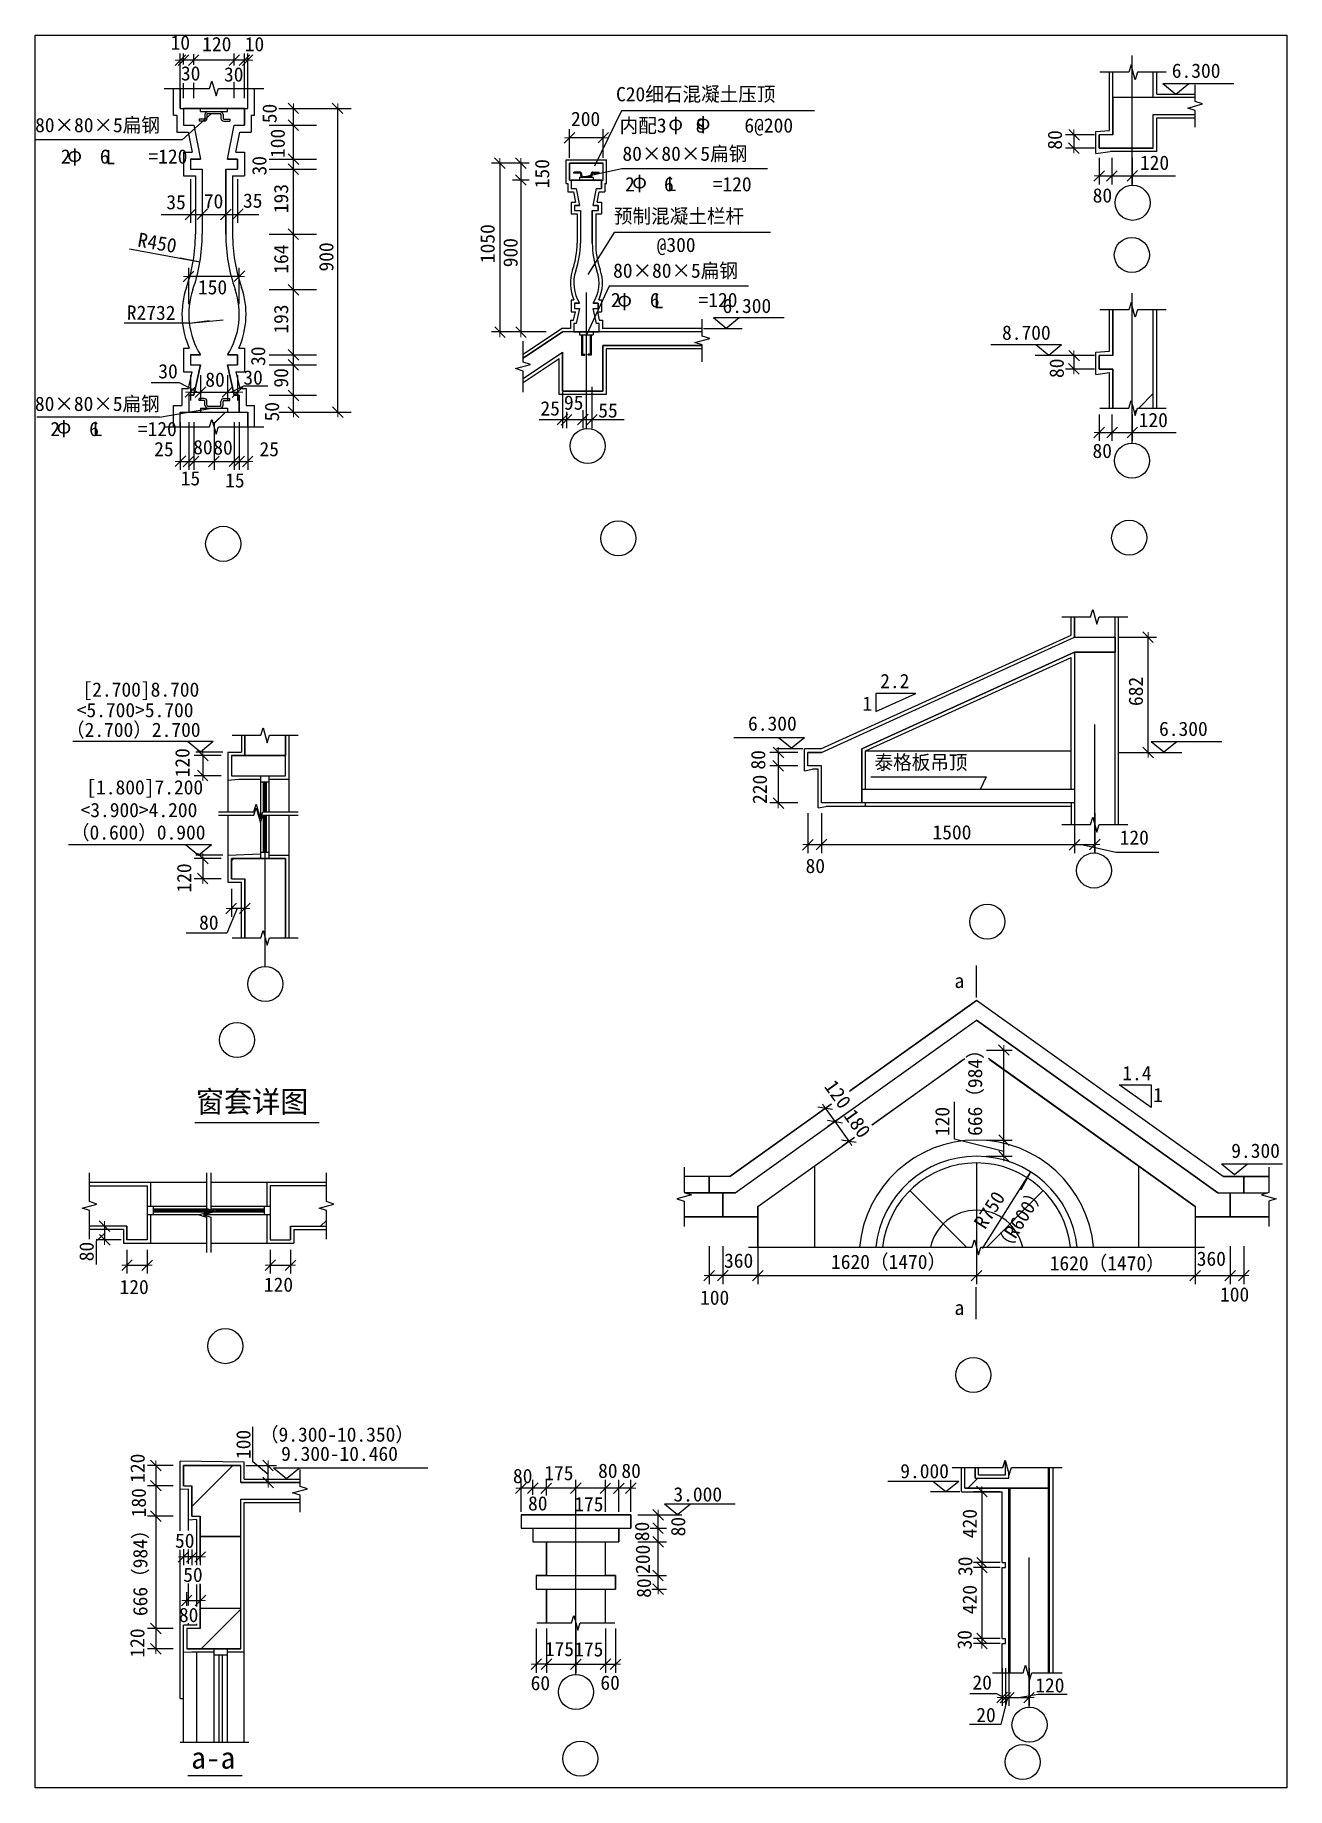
# Model space of a CAD drawing. Header units: metres. Extents: x 61486 to 98583, y -574 to 51360.
import ezdxf

# ---------------------------------------------------------------- set-up
doc = ezdxf.new("R2010")
doc.units = ezdxf.units.M
for name, color, linetype in [('AXIS', 3, 'Continuous'), ('OTHER', 7, 'Continuous'), ('PUB_DIM', 3, 'Continuous'), ('Q', 4, 'Continuous')]:
    doc.layers.add(name, color=color, linetype=linetype)
pattern_1 = [(45, (0, 0), (-3367.6, 3367.6), [])]
pattern_2 = [(45, (0, 0), (-2245.06, 2245.06), [])]

msp = doc.modelspace()

# ---------------------------------------------------------------- texts
at = {"layer": 'PUB_DIM'}
for s, height, p in [('10', 424, (65502.19, 50925.34)), ('120', 424, (66438.71, 50880.6)), ('10', 424, (67700, 50879.73)), ('30', 424, (65808.23, 50014.55)), ('30', 424, (67084.36, 49982.33)), ('C20细石混凝土压顶', 424, (78702.66, 49397.56)), ('80×80×5扁钢', 424, (61487.71, 48481.18)), ('200', 424, (77368.13, 48664.77)), ('内配3   8    6@200', 424, (78808.38, 48471.11)), ('2   6    =120', 424, (62250.97, 47551.33)), ('L', 424, (63578.3, 47533.04)), ('80×80×5扁钢', 424, (78892.51, 47634.91)), ('120', 424, (94226.72, 47366)), ('2   6    =120', 424, (78970.53, 46730.34)), ('L', 424, (80209.75, 46739.03)), ('80', 424, (92826.62, 46397.46)), ('35', 424, (65376.37, 46198.11)), ('70', 424, (66487.5, 46226.04)), ('35', 424, (67647.84, 46243.21)), ('预制混凝土栏杆', 424, (78639.5, 45784.27)), ('@300', 424, (79906.09, 44931.65)), ('80×80×5扁钢', 424, (78615.65, 44170.05)), ('150', 424, (66312.66, 43677.75)), ('2   6    =120', 424, (78550.19, 43301.14)), ('L', 424, (79823.35, 43264.7)), ('30', 424, (65137.85, 41187.2)), ('80', 424, (66530.94, 40940.78)), ('30', 424, (67658.02, 41002.63)), ('80×80×5扁钢', 424, (61481.94, 40223.38)), ('95', 424, (77158.91, 40259.12)), ('25', 424, (76461.29, 40088.15)), ('55', 424, (78175.37, 40028.5)), ('120', 424, (94189.91, 39743.43)), ('2   6    =120', 424, (61936.22, 39477.53)), ('L', 424, (63194.7, 39478.96)), ('25', 424, (65015.14, 38881.25)), ('80', 424, (66171.4, 38938.92)), ('80', 424, (66766.23, 38928.59)), ('25', 424, (68136.28, 38881.25)), ('80', 424, (92821.03, 38830.34)), ('15', 424, (65802.46, 38017.68)), ('15', 424, (67118.16, 37955.77)), ('泰格板吊顶', 424, (86362.22, 29600.98)), ('1500', 424, (88079.43, 27529.36)), ('120', 424, (93626.65, 27373.94)), ('80', 424, (84318.51, 26532.58)), ('80', 424, (66347.31, 24855.85)), ('窗套详图', 640, (66253.7, 19437.18)), ('360', 424, (81902.78, 14837.78)), ('1620（1470）', 424, (85073.15, 14802.09)), ('1620（1470）', 424, (91553.15, 14760.38)), ('360', 424, (95910.11, 14895.02)), ('120', 424, (68266.54, 14126.72)), ('120', 424, (63988.88, 14057.35)), ('100', 424, (81191.42, 13742.39)), ('100', 424, (96599.33, 13836.05)), ('80', 424, (75647.26, 8457.48)), ('175', 424, (76576.2, 8544.23)), ('80', 424, (78171.13, 8611.36)), ('80', 424, (78860.69, 8610.52)), ('80', 424, (76095.1, 7646.01)), ('175', 424, (77463.72, 7622.95)), ('50', 424, (65632.74, 6540.71)), ('50', 424, (65875.7, 5531.34)), ('80', 424, (65748.7, 4340.13)), ('175', 424, (76591.46, 3332.34)), ('175', 424, (77461.03, 3321.49)), ('60', 424, (76171.39, 2322.95)), ('60', 424, (78238.66, 2333.8)), ('20', 424, (89264.03, 2340.1)), ('120', 424, (91124.33, 2255.84)), ('20', 424, (89376.99, 1378.43)), ('a-a', 640, (66110.84, -1.06))]:
    msp.add_text(s, height=height).set_placement(p)
for s, rotation, p in [('50', 90, (68645.38, 48748.42)), ('100', 90, (68886.69, 47717.83)), ('80', 90, (91917.22, 47964.91)), ('30', 90, (68342.62, 47200.09)), ('150', 90, (76721.97, 46820.26)), ('193', 90, (68987.25, 46082.65)), ('1050', 90, (75105.2, 44602.54)), ('900', 90, (70327.2, 44354.53)), ('900', 90, (75785.48, 44480.86)), ('164', 90, (68988.98, 44289.14)), ('193', 90, (68987.25, 42512.75)), ('30', 90, (68307.15, 41557.76)), ('80', 90, (91970.4, 41199.11)), ('90', 90, (68987.25, 40914.65)), ('50', 90, (68715.85, 39912.44)), ('682', 90, (94315.69, 31480.63)), ('120', 90, (66062.62, 29366.33)), ('80', 90, (83124.27, 29598.2)), ('220', 90, (83172.29, 28579.79)), ('120', 90, (66113.34, 25953.88)), ('666（984）', 90, (89550.62, 18744.91)), ('120', 305.54, (84853.52, 20208.47)), ('180', 305.54, (85429.84, 19341.19)), ('120', 90, (88581.79, 18739.45)), ('80', 90, (63222.39, 15029.36)), ('100', 90, (67870.58, 9170.09)), ('120', 90, (64733.74, 8466.39)), ('180', 90, (64769.02, 7443.53)), ('80', 90, (79681.31, 6736.79)), ('80', 90, (80753.04, 6879.53)), ('420', 90, (89392.75, 6825.55)), ('666（984）', 90, (64813.88, 4517.47)), ('200', 90, (79705.1, 5767.5)), ('30', 90, (89261.28, 5703.9)), ('80', 90, (79738.62, 5059.18)), ('420', 90, (89392.75, 4575.55)), ('120', 90, (64728.1, 3287.77)), ('30', 90, (89241.11, 3527.56))]:
    msp.add_text(s, height=424, rotation=rotation).set_placement(p)
for s, p in [('6.300', (95171.03, 50093.38)), ('6.300', (81857.62, 43125.32)), ('8.700', (90139.68, 42331.68)), ('[2.700]8.700', (62891.71, 31757.94)), ('2.2', (86530.43, 32009.79)), ('1', (86003.93, 31340.82)), ('<5.700>5.700', (62720.15, 31149.18)), ('6.300', (82614.56, 30750.68)), ('（2.700）2.700', (62403.36, 30565.35)), ('6.300', (94793.09, 30594.21)), ('[1.800]7.200', (63005.44, 28861.32)), ('<3.900>4.200', (62833.88, 28188.68)), ('（0.600）0.900', (62549.58, 27524.37)), ('a', (88731.16, 23127.98)), ('1.4', (93705.55, 20392.68)), ('1', (94617.94, 19745.38)), ('9.300', (96933.4, 18094.53)), ('a', (88731.16, 13441.18)), ('（9.300-10.350）', (68150.16, 9685.65)), ('9.300-10.460', (68777.58, 9116.02)), ('9.000', (87124.87, 8600.99)), ('3.000', (80403.07, 7912.78))]:
    msp.add_text(s, height=424, dxfattribs=at).set_placement(p)
for s, rotation, p in [('R450', 350.18, (64504.04, 45096.47)), ('R2732', 359.76, (64204.27, 42925.03)), ('R750', 57.68, (89637.41, 15951.49)), ('（R600）', 57.68, (90240.68, 15201.75))]:
    msp.add_text(s, height=424, rotation=rotation, dxfattribs=at).set_placement(p)
at = {"layer": 'Q'}
for p in [(80250.4, 48539.34), (81062.27, 48562.73), (62441.03, 47606.1), (79179.6, 46818.97), (78736.84, 43319.67), (62123.03, 39554.99)]:
    msp.add_text('φ', height=424, dxfattribs=at).set_placement(p)

# ---------------------------------------------------------------- blocks, each defined once
blk = doc.blocks.new('_DIMX')
at = {"lineweight": 15}
blk.add_line((-150, 0), (150, 0), dxfattribs=at)
blk.add_lwpolyline([(-153.99, -153.92), (159.83, 160.12)])

# ---------------------------------------------------------------- hatches: boundary and pattern name
h = msp.add_hatch()
h.set_pattern_fill('ANSI31', scale=3000)
h.paths.add_polyline_path([(93423.49, 48407.92), (93023.49, 48407.92), (93023.49, 48007.92), (94623.49, 48007.92), (94623.49, 49007.92), (95862.76, 49007.92), (95862.76, 49127.92), (95642.76, 49197.92), (96082.76, 49317.92), (95862.76, 49387.92), (95862.76, 49507.92), (93423.49, 49507.92)])
h.paths.add_polyline_path([(94623.49, 49507.92), (94623.49, 50258.72), (94153.49, 50258.72), (94083.49, 50038.72), (93963.49, 50478.72), (93893.49, 50258.72), (93423.49, 50258.72), (93423.49, 49507.92)])
h = msp.add_hatch()
h.set_pattern_fill('ANSI31', scale=3000)
h.paths.add_polyline_path([(66849, 49557.28), (66729, 49997.28), (66659, 49777.28), (65789, 49777.28), (65789, 49186.61), (67789, 49186.61), (67789, 49777.28), (66919, 49777.28)])
h.paths.add_polyline_path([(65789, 40186.61), (65789, 39753.33), (66659, 39753.33), (66729, 39973.33), (66849, 39533.33), (66919, 39753.33), (67789, 39753.33), (67789, 40186.61)])
h = msp.add_hatch()
h.set_pattern_fill('AN33C', scale=1500)
h.set_pattern_definition(pattern_1)
h.paths.add_polyline_path([(67789, 49186.61), (67789, 49777.28), (66919, 49777.28), (66849, 49557.28), (66729, 49997.28), (66659, 49777.28), (65789, 49777.28), (65789, 49186.61)])
h.paths.add_polyline_path([(65789, 40186.61), (65789, 39753.33), (66659, 39753.33), (66729, 39973.33), (66849, 39533.33), (66919, 39753.33), (67789, 39753.33), (67789, 40186.61)])
h = msp.add_hatch()
h.set_pattern_fill('AN33C', scale=1500)
h.set_pattern_definition(pattern_1)
h.paths.add_polyline_path([(94623.49, 49007.92), (95862.76, 49007.92), (95862.76, 49127.92), (95642.76, 49197.92), (96082.76, 49317.92), (95862.76, 49387.92), (95862.76, 49507.92), (93423.49, 49507.92), (93423.49, 48407.92), (93023.49, 48407.92), (93023.49, 48007.92), (94623.49, 48007.92)])
h = msp.add_hatch()
h.set_pattern_fill('ANSI31', scale=3000)
h.paths.add_polyline_path([(93998.49, 40400.14), (94083.49, 40088.48), (94153.49, 40308.48), (94623.49, 40308.48), (94623.49, 43220.96), (94153.49, 43220.96), (94083.49, 43000.96), (93998.49, 43312.63)])
h.paths.add_polyline_path([(93998.49, 43312.63), (93963.49, 43440.96), (93893.49, 43220.96), (93423.49, 43220.96), (93423.49, 41865.02), (93023.49, 41865.02), (93023.49, 41465.02), (93423.49, 41465.02), (93423.49, 40308.48), (93893.49, 40308.48), (93963.49, 40528.48), (93998.49, 40400.14)])
h = msp.add_hatch()
h.set_pattern_fill('AN33C', scale=1500)
h.set_pattern_definition(pattern_1)
h.paths.add_polyline_path([(78313.52, 42162.94), (81258.91, 42162.94), (81258.91, 42182.94), (81038.91, 42252.94), (81478.91, 42372.94), (81258.91, 42442.94), (81258.91, 42562.94), (78023.82, 42562.94), (78023.82, 42479.17), (77967.39, 42479.17), (77967.39, 41879.17), (77872.44, 41879.17), (77872.44, 41909.17), (77937.39, 41909.17), (77937.39, 42479.17), (77710.25, 42479.17), (77710.25, 41909.17), (77775.2, 41909.17), (77775.2, 41879.17), (77680.25, 41879.17), (77680.25, 42479.17), (77623.82, 42479.17), (77623.82, 42562.94), (77113.52, 42562.94), (75946.34, 41784.82), (75946.34, 41666.67), (76166.34, 41596.67), (75726.34, 41476.67), (75946.34, 41406.67), (75946.34, 41183.9), (77113.52, 41962.02), (77113.52, 40812.94), (78313.52, 40812.94)])
h = msp.add_hatch()
h.set_pattern_fill('ANSI31', scale=3000)
h.paths.add_polyline_path([(78313.52, 42162.94), (81258.91, 42162.94), (81258.91, 42182.94), (81038.91, 42252.94), (81478.91, 42372.94), (81258.91, 42442.94), (81258.91, 42562.94), (78023.82, 42562.94), (78023.82, 42479.17), (77967.39, 42479.17), (77967.39, 41879.17), (77872.44, 41879.17), (77872.44, 41909.17), (77937.39, 41909.17), (77937.39, 42479.17), (77710.25, 42479.17), (77710.25, 41909.17), (77775.2, 41909.17), (77775.2, 41879.17), (77680.25, 41879.17), (77680.25, 42479.17), (77623.82, 42479.17), (77623.82, 42562.94), (77113.52, 42562.94), (75946.34, 41784.82), (75946.34, 41666.67), (76166.34, 41596.67), (75726.34, 41476.67), (75946.34, 41406.67), (75946.34, 41183.9), (77113.52, 41962.02), (77113.52, 40812.94), (78313.52, 40812.94)])
h = msp.add_hatch()
h.set_pattern_fill('ANSI31', scale=3000)
h.paths.add_polyline_path([(84789.83, 29708.16), (84789.83, 28608.16), (85989.83, 28608.16), (85989.83, 30214.23), (92289.83, 33077.87), (93489.83, 33077.87), (93489.83, 33517.25), (92289.83, 33517.25), (84789.83, 30108.16), (84389.83, 30108.16), (84389.83, 29708.16)])
h.paths.add_polyline_path([(92289.83, 30108.16), (93489.83, 30108.16), (93489.83, 33077.87), (92289.83, 33077.87)])
h.paths.add_polyline_path([(92829.83, 34344.66), (92759.83, 34124.66), (92289.83, 34124.66), (92289.83, 33517.25), (93489.83, 33517.25), (93489.83, 34124.66), (93019.83, 34124.66), (92949.83, 33904.66)])
h.paths.add_polyline_path([(92889.83, 30108.16), (92289.83, 30108.16), (92289.83, 28608.16), (92889.83, 28608.16)])
h.paths.add_polyline_path([(92889.83, 28608.16), (93489.83, 28608.16), (93489.83, 30108.16), (92889.83, 30108.16)])
h.paths.add_polyline_path([(92889.83, 27968.01), (92949.83, 27748.01), (93019.83, 27968.01), (93489.83, 27968.01), (93489.83, 28608.16), (92889.83, 28608.16)])
h.paths.add_polyline_path([(92889.83, 28608.16), (92289.83, 28608.16), (92289.83, 27968.01), (92759.83, 27968.01), (92829.83, 28188.01), (92889.83, 27968.01)])
h = msp.add_hatch()
h.set_pattern_fill('AN33C', scale=1500)
h.set_pattern_definition(pattern_1)
h.paths.add_polyline_path([(84789.83, 30108.16), (84389.83, 30108.16), (84389.83, 29708.16), (84789.83, 29708.16), (84789.83, 28608.16), (85989.83, 28608.16), (85989.83, 30214.23), (92289.83, 33077.87), (93489.83, 33077.87), (93489.83, 33517.25), (92289.83, 33517.25)])
h = msp.add_hatch()
h.set_pattern_fill('ANSI31', scale=3000)
h.paths.add_polyline_path([(68362.87, 30394.55), (68242.87, 30834.55), (68172.87, 30614.55), (67702.87, 30614.55), (67702.87, 30016.62), (68902.87, 30016.62), (68902.87, 30614.55), (68432.87, 30614.55)])
h.paths.add_polyline_path([(67302.87, 30016.62), (67302.87, 29416.62), (68902.87, 29416.62), (68902.87, 30016.62)])
h.paths.add_polyline_path([(67702.87, 26365.45), (67702.87, 24611.71), (68172.87, 24611.71), (68242.87, 24831.71), (68362.87, 24391.71), (68432.87, 24611.71), (68902.87, 24611.71), (68902.87, 26965.45), (67302.87, 26965.45), (67302.87, 26365.45)])
h = msp.add_hatch()
h.set_pattern_fill('AN33C', scale=1500)
h.set_pattern_definition(pattern_1)
h.paths.add_polyline_path([(67302.87, 30016.62), (67302.87, 29416.62), (68902.87, 29416.62), (68902.87, 30016.62)])
h = msp.add_hatch()
h.set_pattern_fill('ANSI31', scale=3000)
h.paths.add_polyline_path([(64807.39, 17267.02), (63098.18, 17267.02), (63098.18, 16797.02), (63318.18, 16727.02), (62878.18, 16607.02), (63098.18, 16537.02), (63098.18, 16067.02), (64207.39, 16067.02), (64207.39, 15667.02), (64807.39, 15667.02)])
h.paths.add_polyline_path([(68454.51, 15667.02), (69054.51, 15667.02), (69054.51, 16067.02), (70123.5, 16067.02), (70123.5, 16537.02), (69903.5, 16607.02), (70343.5, 16727.02), (70123.5, 16797.02), (70123.5, 17267.02), (68454.51, 17267.02)])
h = msp.add_hatch()
h.set_pattern_fill('ANSI31', scale=3000)
h.paths.add_polyline_path([(66382.33, 7479.22), (66382.33, 6879.22), (67582.33, 6879.22), (67582.33, 7979.22), (69338.07, 7979.22), (69338.07, 8099.22), (69118.07, 8169.22), (69558.07, 8289.22), (69338.07, 8359.22), (69338.07, 8479.22), (67582.33, 8479.22), (67582.33, 8979.22), (65882.33, 8979.22), (65882.33, 8379.22), (66132.33, 8379.22), (66132.33, 7479.22)])
h.paths.add_polyline_path([(67582.33, 6879.22), (66382.33, 6879.22), (66382.33, 4749.22), (67582.33, 4749.22)])
h.paths.add_polyline_path([(66382.33, 4749.22), (66382.33, 4149.22), (65982.33, 4149.22), (65982.33, 3549.22), (67582.33, 3549.22), (67582.33, 4749.22)])
h = msp.add_hatch()
h.set_pattern_fill('AN33C', scale=1000)
h.set_pattern_definition(pattern_2)
h.paths.add_polyline_path([(67582.33, 7979.22), (69338.07, 7979.22), (69338.07, 8099.22), (69118.07, 8169.22), (69558.07, 8289.22), (69338.07, 8359.22), (69338.07, 8479.22), (67582.33, 8479.22), (67582.33, 8979.22), (65882.33, 8979.22), (65882.33, 8379.22), (66132.33, 8379.22), (66132.33, 7479.22), (66382.33, 7479.22), (66382.33, 6879.22), (67582.33, 6879.22)])
h.paths.add_polyline_path([(66382.33, 4749.22), (66382.33, 4149.22), (65982.33, 4149.22), (65982.33, 3549.22), (67582.33, 3549.22), (67582.33, 4749.22)])
h = msp.add_hatch()
h.set_pattern_fill('AR-SAND', scale=100)
h.paths.add_polyline_path([(90141.86, 6104.16), (90241.86, 6104.16), (90241.86, 5954.16), (90141.86, 5954.16), (90141.86, 3854.16), (90241.86, 3854.16), (90241.86, 3704.16), (90141.86, 3704.16), (90141.86, 2841.4), (90341.86, 2841.4), (90341.86, 8304.16), (89041.86, 8304.16), (89041.86, 8922.21), (88941.86, 8922.21), (88941.86, 8204.16), (90141.86, 8204.16)])
h = msp.add_hatch()
h.set_pattern_fill('ANSI31', scale=3000)
h.paths.add_polyline_path([(91516.86, 8304.16), (91516.86, 8922.21), (90421.86, 8922.21), (90351.86, 8702.21), (90341.86, 8738.88), (90341.86, 8604.16), (89341.86, 8604.16), (89341.86, 8922.21), (89041.86, 8922.21), (89041.86, 8304.16)])
h.paths.add_polyline_path([(91516.86, 8304.16), (90366.86, 8304.16), (90366.86, 2841.4), (90761.86, 2841.4), (90831.86, 3061.4), (90951.86, 2621.4), (91021.86, 2841.4), (91516.86, 2841.4)])
h = msp.add_hatch()
h.set_pattern_fill('AN33C', scale=1000)
h.set_pattern_definition(pattern_2)
h.paths.add_polyline_path([(91516.86, 8304.16), (91516.86, 8922.21), (90421.86, 8922.21), (90351.86, 8702.21), (90341.86, 8738.88), (90341.86, 8604.16), (89341.86, 8604.16), (89341.86, 8922.21), (89041.86, 8922.21), (89041.86, 8304.16)])

# ---------------------------------------------------------------- linework, layer by layer
for p, q in [((93323.49, 48535.4), (93323.49, 50258.72)), ((93423.49, 48407.92), (93423.49, 50258.72)), ((93423.49, 49507.92), (93423.49, 50258.72)), ((94623.49, 49507.92), (94623.49, 50258.72)), ((94623.49, 49507.92), (94623.49, 50258.72)), ((94723.49, 49607.92), (94723.49, 50258.72)), ((65589, 48986.61), (65589, 49777.28)), ((65789, 49186.61), (65789, 49777.28)), ((65789, 49777.28), (65789, 49186.61)), ((67789, 49186.61), (67789, 49777.28)), ((67789, 49186.61), (67789, 49777.28)), ((67989, 48986.61), (67989, 49777.28)), ((95862.76, 49507.92), (93423.49, 49507.92)), ((95862.76, 49507.92), (93423.49, 49507.92)), ((93423.49, 49507.92), (93423.49, 48407.92)), ((94723.49, 49607.92), (95862.76, 49607.92)), ((65589, 48986.61), (65689, 48986.61)), ((65689, 48986.61), (65689, 48486.61)), ((65789, 49186.61), (67789, 49186.61)), ((65789, 49186.61), (67789, 49186.61)), ((65844.27, 48256.67), (66711.78, 49033.1)), ((65889, 49186.61), (65889, 48686.61)), ((67689, 49186.61), (65889, 49186.61)), ((65889, 49186.61), (65889, 48686.61)), ((66344.08, 48869.21), (66344.08, 48809.21)), ((66494.5, 48869.21), (66344.08, 48869.21)), ((66389, 49093.1), (66389, 49186.61)), ((66389, 49093.1), (67189, 49093.1)), ((66519.5, 49008.1), (66519.5, 48894.21)), ((66579.5, 49008.1), (66579.5, 48894.21)), ((66604.5, 49033.1), (66970.81, 49033.1)), ((66995.81, 49008.1), (66995.81, 48894.21)), ((67055.81, 49008.1), (67055.81, 48894.21)), ((67080.81, 48869.21), (67261.23, 48869.21)), ((67189, 49093.1), (67189, 49186.61)), ((67261.23, 48869.21), (67261.23, 48809.21)), ((67689, 49186.61), (67689, 48686.61)), ((67689, 48686.61), (67689, 49186.61)), ((67889, 48986.61), (67989, 48986.61)), ((67889, 48986.61), (67889, 48486.61)), ((78860.05, 49119.69), (78066.84, 47471.39)), ((84580.01, 49119.69), (78860.05, 49119.69)), ((94623.49, 48007.92), (94623.49, 49007.92)), ((94623.49, 49007.92), (95862.76, 49007.92)), ((94623.49, 48007.92), (94623.49, 49007.92)), ((94623.49, 49007.92), (95862.76, 49007.92)), ((94723.49, 47907.92), (94723.49, 48907.92)), ((94723.49, 48907.92), (95862.76, 48907.92)), ((65689, 48486.61), (66025.04, 48486.61)), ((65889, 48686.61), (66189, 48686.61)), ((65889, 48686.61), (66189, 48686.61)), ((66025.04, 48486.61), (66145.04, 47886.61)), ((66189, 48686.61), (66389, 47686.61)), ((66189, 48686.61), (66389, 47686.61)), ((66494.5, 48809.21), (66344.08, 48809.21)), ((67080.81, 48809.21), (67261.23, 48809.21)), ((67189, 47686.61), (67389, 48686.61)), ((67189, 47686.61), (67389, 48686.61)), ((67389, 48686.61), (67689, 48686.61)), ((67389, 48686.61), (67689, 48686.61)), ((67432.96, 47886.61), (67552.96, 48486.61)), ((67552.96, 48486.61), (67889, 48486.61)), ((92923.49, 48507.92), (93323.49, 48535.4)), ((92923.49, 47849.88), (92923.49, 48507.92)), ((93023.49, 48007.92), (93023.49, 48407.92)), ((93423.49, 48407.92), (93023.49, 48407.92)), ((93423.49, 48407.92), (93023.49, 48407.92)), ((93023.49, 48407.92), (93023.49, 48007.92)), ((65844.27, 48256.67), (61500.16, 48256.67)), ((65889, 47886.61), (66145.04, 47886.61)), ((65889, 47886.61), (65889, 47186.61)), ((67432.96, 47886.61), (67689, 47886.61)), ((67689, 47886.61), (67689, 47186.61)), ((92923.49, 47849.88), (93342.71, 47907.92)), ((94623.49, 48007.92), (93023.49, 48007.92)), ((93023.49, 48007.92), (94623.49, 48007.92)), ((94723.49, 47907.92), (93342.71, 47907.92)), ((66089, 47686.61), (66389, 47686.61)), ((66089, 47686.61), (66089, 47386.61)), ((66389, 47686.61), (66089, 47686.61)), ((66089, 47686.61), (66089, 47386.61)), ((66089, 47386.61), (66439, 47386.61)), ((66089, 47386.61), (66439, 47386.61)), ((66439, 47386.61), (66439, 45458.47)), ((66439, 47386.61), (66439, 45458.47)), ((67139, 47386.61), (67139, 45458.47)), ((67139, 47386.61), (67489, 47386.61)), ((67139, 45458.47), (67139, 47386.61)), ((67139, 47386.61), (67489, 47386.61)), ((67189, 47686.61), (67489, 47686.61)), ((67489, 47686.61), (67189, 47686.61)), ((67489, 47686.61), (67489, 47386.61)), ((67489, 47386.61), (67489, 47686.61)), ((77223.82, 46962.94), (77223.82, 47662.94)), ((77223.82, 47662.94), (78423.82, 47662.94)), ((77323.82, 47062.94), (77323.82, 47562.94)), ((77323.82, 47562.94), (78323.82, 47562.94)), ((78323.82, 47562.94), (77323.82, 47562.94)), ((77323.82, 47562.94), (77323.82, 47062.94)), ((77629.37, 47298), (77448.94, 47298)), ((77448.94, 47268), (77448.94, 47298)), ((77629.37, 47268), (77448.94, 47268)), ((78876.13, 47394.08), (77823.82, 47172.75)), ((78018.28, 47298), (78198.7, 47298)), ((78018.28, 47268), (78198.7, 47268)), ((78198.7, 47268), (78198.7, 47298)), ((78323.82, 47062.94), (78323.82, 47562.94)), ((78323.82, 47062.94), (78323.82, 47562.94)), ((78423.82, 46962.94), (78423.82, 47662.94)), ((83192.98, 47394.08), (78876.13, 47394.08)), ((65889, 47186.61), (66239, 47186.61)), ((66239, 47186.61), (66239, 45458.47)), ((67339, 47186.61), (67339, 45458.47)), ((67339, 47186.61), (67689, 47186.61)), ((77223.82, 46962.94), (77273.82, 46962.94)), ((77273.82, 46962.94), (77273.82, 46712.94)), ((77323.82, 47062.94), (78323.82, 47062.94)), ((77323.82, 47062.94), (78323.82, 47062.94)), ((77373.82, 47062.94), (77373.82, 46812.94)), ((78273.82, 47062.94), (77373.82, 47062.94)), ((77373.82, 47062.94), (77373.82, 46812.94)), ((77373.82, 46812.94), (77523.82, 46812.94)), ((77373.82, 46812.94), (77523.82, 46812.94)), ((77523.82, 46812.94), (77623.82, 46312.94)), ((77523.82, 46812.94), (77623.82, 46312.94)), ((77623.82, 47142.75), (77623.82, 47062.94)), ((78023.82, 47142.75), (77623.82, 47142.75)), ((77654.37, 47197.75), (77654.37, 47243)), ((77684.37, 47197.75), (77684.37, 47243)), ((77709.37, 47172.75), (77938.28, 47172.75)), ((77963.28, 47197.75), (77963.28, 47243)), ((77993.28, 47197.75), (77993.28, 47243)), ((78023.82, 47142.75), (78023.82, 47062.94)), ((78023.82, 46312.94), (78123.82, 46812.94)), ((78023.82, 46312.94), (78123.82, 46812.94)), ((78123.82, 46812.94), (78273.82, 46812.94)), ((78123.82, 46812.94), (78273.82, 46812.94)), ((78273.82, 47062.94), (78273.82, 46812.94)), ((78273.82, 46812.94), (78273.82, 47062.94)), ((78373.82, 46962.94), (78423.82, 46962.94)), ((78373.82, 46962.94), (78373.82, 46712.94)), ((77273.82, 46712.94), (77441.84, 46712.94)), ((77373.82, 46412.94), (77373.82, 46062.94)), ((77373.82, 46412.94), (77501.84, 46412.94)), ((77441.84, 46712.94), (77501.84, 46412.94)), ((77473.82, 46312.94), (77473.82, 46162.94)), ((77473.82, 46312.94), (77623.82, 46312.94)), ((77623.82, 46312.94), (77473.82, 46312.94)), ((77473.82, 46312.94), (77473.82, 46162.94)), ((78023.82, 46312.94), (78173.82, 46312.94)), ((78173.82, 46312.94), (78023.82, 46312.94)), ((78145.8, 46412.94), (78205.8, 46712.94)), ((78145.8, 46412.94), (78273.82, 46412.94)), ((78173.82, 46312.94), (78173.82, 46162.94)), ((78173.82, 46162.94), (78173.82, 46312.94)), ((78205.8, 46712.94), (78373.82, 46712.94)), ((78273.82, 46412.94), (78273.82, 46062.94)), ((77373.82, 46062.94), (77548.82, 46062.94)), ((77473.82, 46162.94), (77648.82, 46162.94)), ((77473.82, 46162.94), (77648.82, 46162.94)), ((77548.82, 46062.94), (77548.82, 45198.87)), ((77648.82, 46162.94), (77648.82, 45198.87)), ((77648.82, 46162.94), (77648.82, 45198.87)), ((77998.82, 46162.94), (77998.82, 45198.87)), ((77998.82, 46162.94), (78173.82, 46162.94)), ((77998.82, 45198.87), (77998.82, 46162.94)), ((77998.82, 46162.94), (78173.82, 46162.94)), ((78098.82, 46062.94), (78098.82, 45198.87)), ((78098.82, 46062.94), (78273.82, 46062.94)), ((78648.56, 45513.79), (77869.24, 44266.25)), ((83275.76, 45513.79), (78648.56, 45513.79)), ((78498.95, 43920.29), (77823.82, 42479.17)), ((82631.55, 43920.29), (78498.95, 43920.29)), ((77373.82, 43512.94), (77373.82, 43162.94)), ((77373.82, 43512.94), (77456.37, 43512.94)), ((77373.82, 43162.94), (77499.16, 43162.94)), ((77443.6, 42912.94), (77499.16, 43162.94)), ((77473.82, 43412.94), (77623.82, 43412.94)), ((77473.82, 43412.94), (77473.82, 43262.94)), ((77623.82, 43412.94), (77473.82, 43412.94)), ((77473.82, 43412.94), (77473.82, 43262.94)), ((77473.82, 43262.94), (77623.82, 43262.94)), ((77473.82, 43262.94), (77623.82, 43262.94)), ((77623.82, 43262.94), (77523.82, 42812.94)), ((78023.82, 43412.94), (78173.82, 43412.94)), ((78173.82, 43412.94), (78023.82, 43412.94)), ((78023.82, 43262.94), (78173.82, 43262.94)), ((78123.82, 42812.94), (78023.82, 43262.94)), ((78023.82, 43262.94), (78173.82, 43262.94)), ((78148.48, 43162.94), (78273.82, 43162.94)), ((78148.48, 43162.94), (78204.04, 42912.94)), ((78173.82, 43412.94), (78173.82, 43262.94)), ((78173.82, 43262.94), (78173.82, 43412.94)), ((78191.28, 43512.94), (78273.82, 43512.94)), ((78273.82, 43512.94), (78273.82, 43162.94)), ((93323.49, 41992.49), (93323.49, 43220.96)), ((93423.49, 41865.02), (93423.49, 43220.96)), ((93423.49, 43220.96), (93423.49, 41865.02)), ((94623.49, 40308.48), (94623.49, 43220.96)), ((94623.49, 40308.48), (94623.49, 43220.96)), ((94723.49, 40308.48), (94723.49, 43220.96)), ((66054.19, 42826.66), (64126.76, 42826.66)), ((75946.34, 41905.01), (77083.24, 42662.94)), ((77348.82, 42662.94), (77083.24, 42662.94)), ((77348.82, 42912.94), (77348.82, 42662.94)), ((77348.82, 42912.94), (77443.6, 42912.94)), ((77523.82, 42812.94), (77448.82, 42812.94)), ((77448.82, 42812.94), (77448.82, 42562.94)), ((78198.82, 42812.94), (78123.82, 42812.94)), ((78198.82, 42562.94), (78198.82, 42812.94)), ((78204.04, 42912.94), (78298.82, 42912.94)), ((78298.82, 42912.94), (78298.82, 42662.94)), ((81258.91, 42662.94), (78298.82, 42662.94)), ((65889, 42086.61), (65889, 41386.61)), ((65889, 42086.61), (66054.09, 42086.61)), ((67523.91, 42086.61), (67689, 42086.61)), ((67689, 42086.61), (67689, 41386.61)), ((75946.34, 41784.82), (77113.52, 42562.94)), ((77113.52, 42562.94), (75946.34, 41784.82)), ((81258.91, 42562.94), (77113.52, 42562.94)), ((81258.91, 42562.94), (77113.52, 42562.94)), ((77448.82, 42562.94), (78198.82, 42562.94)), ((77623.82, 42562.94), (77623.82, 42479.17)), ((77623.82, 42479.17), (78023.82, 42479.17)), ((77680.25, 42479.17), (77680.25, 41879.17)), ((77710.25, 42479.17), (77710.25, 41909.17)), ((77937.39, 42479.17), (77937.39, 41909.17)), ((77967.39, 42479.17), (77967.39, 41879.17)), ((78023.82, 42562.94), (78023.82, 42479.17)), ((78313.52, 42162.94), (78313.52, 40812.94)), ((81258.91, 42162.94), (78313.52, 42162.94)), ((78313.52, 40812.94), (78313.52, 42162.94)), ((78313.52, 42162.94), (81258.91, 42162.94)), ((66089, 41886.61), (66389, 41886.61)), ((66089, 41886.61), (66089, 41586.61)), ((66389, 41886.61), (66089, 41886.61)), ((66089, 41886.61), (66089, 41586.61)), ((66089, 41586.61), (66389, 41586.61)), ((66089, 41586.61), (66389, 41586.61)), ((66189, 40686.61), (66389, 41586.61)), ((66389, 41586.61), (66189, 40686.61)), ((67189, 41886.61), (67489, 41886.61)), ((67489, 41886.61), (67189, 41886.61)), ((67189, 41586.61), (67389, 40686.61)), ((67189, 41586.61), (67489, 41586.61)), ((67389, 40686.61), (67189, 41586.61)), ((67189, 41586.61), (67489, 41586.61)), ((67489, 41886.61), (67489, 41586.61)), ((67489, 41586.61), (67489, 41886.61)), ((75946.34, 41183.9), (77113.52, 41962.02)), ((75946.34, 41183.9), (77113.52, 41962.02)), ((75946.34, 41063.71), (77013.52, 41775.17)), ((77013.52, 40712.94), (77013.52, 41775.17)), ((77113.52, 40812.94), (77113.52, 41962.02)), ((77113.52, 41962.02), (77113.52, 40812.94)), ((77680.25, 41879.17), (77775.2, 41879.17)), ((77710.25, 41909.17), (77775.2, 41909.17)), ((77775.2, 41879.17), (77775.2, 41909.17)), ((77937.39, 41909.17), (77872.44, 41909.17)), ((77872.44, 41879.17), (77872.44, 41909.17)), ((77967.39, 41879.17), (77872.44, 41879.17)), ((78413.52, 42062.94), (78413.52, 40712.94)), ((81258.91, 42062.94), (78413.52, 42062.94)), ((92923.49, 41965.02), (93323.49, 41992.49)), ((92923.49, 41306.97), (92923.49, 41965.02)), ((93023.49, 41465.02), (93023.49, 41865.02)), ((93423.49, 41865.02), (93023.49, 41865.02)), ((93423.49, 41865.02), (93023.49, 41865.02)), ((93023.49, 41865.02), (93023.49, 41465.02)), ((65764.19, 41057.93), (64925.42, 41057.93)), ((66282.45, 40785.42), (65764.19, 41057.93)), ((65889, 41386.61), (66139.68, 41386.61)), ((66028.57, 40886.61), (66139.68, 41386.61)), ((67438.33, 41386.61), (67549.44, 40886.61)), ((67438.33, 41386.61), (67689, 41386.61)), ((92923.49, 41306.97), (93323.49, 41362.36)), ((93423.49, 41465.02), (93023.49, 41465.02)), ((93023.49, 41465.02), (93423.49, 41465.02)), ((93323.49, 40308.48), (93323.49, 41362.36)), ((93423.49, 40308.48), (93423.49, 41465.02)), ((93423.49, 41465.02), (93423.49, 40308.48)), ((65839, 40886.61), (66028.57, 40886.61)), ((65839, 40886.61), (65839, 40386.61)), ((66039, 40686.61), (66189, 40686.61)), ((66039, 40686.61), (66039, 40186.61)), ((66189, 40686.61), (66039, 40686.61)), ((66039, 40686.61), (66039, 40186.61)), ((66494.5, 40592.78), (66344.08, 40592.78)), ((66344.08, 40532.78), (66344.08, 40592.78)), ((66494.5, 40532.78), (66344.08, 40532.78)), ((66389, 40994.62), (66389, 40901.11)), ((67080.81, 40592.78), (67261.23, 40592.78)), ((67080.81, 40532.78), (67261.23, 40532.78)), ((67189, 40994.62), (67189, 40901.11)), ((67261.23, 40532.78), (67261.23, 40592.78)), ((67313.91, 40786.63), (67668.05, 40963.53)), ((67389, 40686.61), (67539, 40686.61)), ((67539, 40686.61), (67389, 40686.61)), ((67539, 40686.61), (67539, 40186.61)), ((67539, 40186.61), (67539, 40686.61)), ((67549.44, 40886.61), (67739, 40886.61)), ((67668.05, 40963.53), (68385.9, 40963.53)), ((67739, 40886.61), (67739, 40386.61)), ((78413.52, 40712.94), (77013.52, 40712.94)), ((78313.52, 40812.94), (77113.52, 40812.94)), ((77113.52, 40812.94), (78313.52, 40812.94)), ((65176.14, 40040.92), (61540.88, 40040.92)), ((65176.14, 40040.92), (66716.43, 40308.89)), ((65589, 39753.33), (65589, 40386.61)), ((65589, 40386.61), (65839, 40386.61)), ((65789, 39753.33), (65789, 40186.61)), ((65789, 40186.61), (67789, 40186.61)), ((65789, 39753.33), (65789, 40186.61)), ((65789, 40186.61), (67789, 40186.61)), ((66039, 40186.61), (67539, 40186.61)), ((66389, 40308.89), (67189, 40308.89)), ((66389, 40308.89), (66389, 40186.61)), ((66519.5, 40393.89), (66519.5, 40507.78)), ((66579.5, 40393.89), (66579.5, 40507.78)), ((66604.5, 40368.89), (66970.81, 40368.89)), ((66995.81, 40393.89), (66995.81, 40507.78)), ((67055.81, 40393.89), (67055.81, 40507.78)), ((67189, 40308.89), (67189, 40186.61)), ((67739, 40386.61), (67989, 40386.61)), ((67789, 39753.33), (67789, 40186.61)), ((67789, 40186.61), (67789, 39753.33)), ((67989, 39753.33), (67989, 40386.61)), ((92189.83, 33581.65), (92189.83, 34124.66)), ((92289.83, 34124.66), (92289.83, 33517.25)), ((92289.83, 33517.25), (92289.83, 34124.66)), ((93489.83, 27968.01), (93489.83, 34124.66)), ((93489.83, 33517.25), (93489.83, 34124.66)), ((93589.83, 27968.01), (93589.83, 34124.66)), ((84768.17, 30208.16), (92189.83, 33581.65)), ((84789.83, 30108.16), (92289.83, 33517.25)), ((84789.83, 30108.16), (92289.83, 33517.25)), ((92289.83, 33517.25), (93489.83, 33517.25)), ((92289.83, 33517.25), (93489.83, 33517.25)), ((93489.83, 33517.25), (93489.83, 33077.87)), ((85989.83, 30214.23), (92289.83, 33077.87)), ((92289.83, 33077.87), (85989.83, 30214.23)), ((86089.83, 30149.84), (92189.83, 32922.57)), ((92189.83, 29008.16), (92189.83, 32922.57)), ((92289.83, 33077.87), (92289.83, 27968.01)), ((92289.83, 33077.87), (93489.83, 33077.87)), ((93489.83, 33077.87), (92289.83, 33077.87)), ((92289.83, 33077.87), (92289.83, 27968.01)), ((93489.83, 27968.01), (93489.83, 33077.87)), ((87584.69, 31855.24), (86404.1, 31855.24)), ((86404.1, 31855.24), (86404.1, 31318.6)), ((86404.1, 31318.6), (87584.69, 31855.24)), ((67602.87, 30614.55), (67602.87, 30116.62)), ((67702.87, 30614.55), (67702.87, 30016.62)), ((67702.87, 30016.62), (67702.87, 30614.55)), ((68902.87, 29416.62), (68902.87, 30614.55)), ((68902.87, 30614.55), (68902.87, 30016.62)), ((69002.87, 30614.55), (69002.87, 28349.59)), ((84289.83, 29564.48), (84289.83, 30208.16)), ((84768.17, 30208.16), (84289.83, 30208.16)), ((85989.83, 28608.16), (85989.83, 30214.23)), ((85989.83, 30214.23), (85989.83, 28608.16)), ((86089.83, 30149.84), (92189.83, 30149.84)), ((86089.83, 29008.16), (86089.83, 30149.84)), ((67202.87, 30116.62), (67202.87, 28349.59)), ((67202.87, 30116.62), (67602.87, 30116.62)), ((67302.87, 30016.62), (67302.87, 29416.62)), ((67302.87, 30016.62), (68902.87, 30016.62)), ((68902.87, 30016.62), (67302.87, 30016.62)), ((67302.87, 30016.62), (67302.87, 29416.62)), ((68902.87, 29416.62), (68902.87, 30016.62)), ((84289.83, 29564.48), (84521.36, 29608.16)), ((84789.83, 30108.16), (84389.83, 30108.16)), ((84389.83, 29708.16), (84389.83, 30108.16)), ((84389.83, 29708.16), (84389.83, 30108.16)), ((84389.83, 30108.16), (84789.83, 30108.16)), ((84789.83, 29708.16), (84389.83, 29708.16)), ((84789.83, 29708.16), (84389.83, 29708.16)), ((84689.83, 29608.16), (84521.36, 29608.16)), ((84689.83, 28464.48), (84689.83, 29608.16)), ((84789.83, 28608.16), (84789.83, 29708.16)), ((84789.83, 28608.16), (84789.83, 29708.16)), ((67202.87, 29280.45), (67521.34, 29316.62)), ((67302.87, 29416.62), (68902.87, 29416.62)), ((67302.87, 29416.62), (68902.87, 29416.62)), ((67521.34, 29316.62), (68177.87, 29316.62)), ((68177.87, 28176.73), (68177.87, 29416.62)), ((68177.87, 29238.05), (68427.87, 29238.05)), ((68257.87, 28349.59), (68257.87, 29238.05)), ((68287.87, 28349.59), (68287.87, 29238.05)), ((68317.87, 28349.59), (68317.87, 29238.05)), ((68347.87, 28349.59), (68347.87, 29238.05)), ((68427.87, 28349.59), (68427.87, 29416.62)), ((68427.87, 29316.62), (69002.87, 29316.62)), ((86252.06, 29382.78), (89672.05, 29382.78)), ((89672.05, 29382.78), (89491.51, 29008.16)), ((92289.83, 28608.16), (84789.83, 28608.16)), ((85989.83, 28608.16), (84789.83, 28608.16)), ((92289.83, 29008.16), (85989.83, 29008.16)), ((86089.83, 28508.16), (86089.83, 28608.16)), ((92189.83, 28608.16), (92189.83, 27968.01)), ((67202.87, 28243.54), (67202.87, 26265.45)), ((68177.87, 26965.45), (68177.87, 28070.68)), ((68257.87, 27152.28), (68257.87, 28243.54)), ((68287.87, 27152.28), (68287.87, 28243.54)), ((68317.87, 27152.28), (68317.87, 28243.54)), ((68347.87, 27152.28), (68347.87, 28243.54)), ((68427.87, 26965.45), (68427.87, 28243.54)), ((69002.87, 28243.54), (69002.87, 24611.71)), ((84689.83, 28464.48), (84921.36, 28508.16)), ((92189.83, 28508.16), (84921.36, 28508.16)), ((67202.87, 27065.45), (68177.87, 27099.04)), ((68177.87, 27152.28), (68427.87, 27152.28)), ((68427.87, 27065.45), (69002.87, 27065.45)), ((92541.22, 27373.33), (93512.31, 27151.24)), ((93512.31, 27151.24), (94787.6, 27151.24)), ((67302.87, 26365.45), (67302.87, 26965.45)), ((67302.87, 26965.45), (68902.87, 26965.45)), ((68902.87, 26965.45), (67302.87, 26965.45)), ((67302.87, 26965.45), (67302.87, 26365.45)), ((68902.87, 26965.45), (68902.87, 24611.71)), ((68902.87, 24611.71), (68902.87, 26965.45)), ((67202.87, 26265.45), (67602.87, 26265.45)), ((67302.87, 26365.45), (67702.87, 26365.45)), ((67302.87, 26365.45), (67702.87, 26365.45)), ((67602.87, 24611.71), (67602.87, 26265.45)), ((67702.87, 24611.71), (67702.87, 26365.45)), ((67702.87, 26365.45), (67702.87, 24611.71)), ((67474.13, 25480.63), (67169.61, 24748.56)), ((67169.61, 24748.56), (65961.03, 24748.56)), ((85620.21, 20071.76), (89384.82, 22760.77)), ((89384.82, 22760.77), (85647.99, 20091.6)), ((96690.64, 17542.32), (89384.82, 22760.77)), ((96690.64, 17542.32), (89384.82, 22760.77)), ((82232.82, 17062.32), (89384.82, 22170.89)), ((82232.82, 17062.32), (89384.82, 22170.89)), ((96536.82, 17062.32), (89384.82, 22170.89)), ((89384.82, 22170.89), (96536.82, 17062.32)), ((86281.68, 19069.55), (89040.98, 21040.48)), ((86289.05, 19074.82), (88991.46, 21005.11)), ((95864.82, 16657.51), (89735.74, 21035.42)), ((89767.88, 21012.47), (95864.82, 16657.51)), ((94558.25, 19585.93), (93614.85, 20259.8)), ((93614.85, 20259.8), (94558.25, 20259.8)), ((94558.25, 20259.8), (94558.25, 19585.93)), ((88730.61, 18651.67), (88730.61, 19753.51)), ((82079, 17542.32), (85087.51, 19691.26)), ((85040.41, 19657.62), (82079, 17542.32)), ((66218.08, 19139.39), (69904.76, 19139.39)), ((82904.82, 16657.51), (85748.68, 18688.84)), ((82904.82, 16657.51), (85744.87, 18686.12)), ((90193.61, 18280.64), (88730.61, 18651.67)), ((84584.82, 17857.51), (84584.82, 15444.15)), ((89384.82, 17942.32), (89384.82, 15444.15)), ((94184.82, 17857.51), (94184.82, 15444.15)), ((66569.27, 17367.02), (63098.18, 17367.02)), ((63098.18, 17267.02), (64807.39, 17267.02)), ((63098.18, 17267.02), (64807.39, 17267.02)), ((64807.39, 17267.02), (64807.39, 15667.02)), ((64807.39, 17267.02), (64807.39, 15667.02)), ((64907.39, 17367.02), (64907.39, 16663)), ((70123.5, 17367.02), (66693.98, 17367.02)), ((68354.51, 17367.02), (68354.51, 16663)), ((70123.5, 17267.02), (68454.51, 17267.02)), ((68454.51, 17267.02), (68454.51, 15667.02)), ((70123.5, 17267.02), (68454.51, 17267.02)), ((68454.51, 17267.02), (68454.51, 15667.02)), ((82079, 17542.32), (80722.32, 17542.32)), ((82079, 17542.32), (80722.32, 17542.32)), ((81464.82, 17542.32), (81464.82, 17062.32)), ((81464.82, 17062.32), (81464.82, 17542.32)), ((96690.64, 17542.32), (98047.32, 17542.32)), ((98047.32, 17542.32), (96690.64, 17542.32)), ((97304.82, 17542.32), (97304.82, 17062.32)), ((97304.82, 17062.32), (97304.82, 17542.32)), ((64807.39, 16663), (66569.27, 16663)), ((64986.76, 16663), (64986.76, 16413)), ((66693.98, 16663), (68454.51, 16663)), ((68275.13, 16663), (68275.13, 16413)), ((82232.82, 17062.32), (80753.75, 17062.32)), ((80753.75, 17062.32), (82232.82, 17062.32)), ((81864.82, 17062.32), (81864.82, 16342.32)), ((81864.82, 16342.32), (81864.82, 17062.32)), ((82904.82, 16657.51), (82904.82, 15444.15)), ((82904.82, 15444.15), (82904.82, 16657.51)), ((89083.14, 15444.15), (87405.42, 17122.72)), ((89686.5, 15444.15), (91364.22, 17122.72)), ((95864.82, 16657.51), (95864.82, 15444.15)), ((95864.82, 16657.51), (95864.82, 15444.15)), ((96536.82, 17062.32), (98015.89, 17062.32)), ((96536.82, 17062.32), (98015.89, 17062.32)), ((96904.82, 17062.32), (96904.82, 16342.32)), ((96904.82, 16342.32), (96904.82, 17062.32)), ((64807.39, 16413), (66371.21, 16413)), ((64907.39, 16413), (64907.39, 15567.02)), ((64986.76, 16583), (66613.32, 16583)), ((64986.76, 16553), (66707.61, 16553)), ((64986.76, 16523), (66774.54, 16523)), ((64986.76, 16493), (66664.54, 16493)), ((66495.92, 16413), (68454.51, 16413)), ((66738.03, 16583), (68275.13, 16583)), ((66789.25, 16493), (68275.13, 16493)), ((66832.32, 16553), (68275.13, 16553)), ((66899.25, 16523), (68275.13, 16523)), ((68354.51, 16413), (68354.51, 15567.02)), ((82904.82, 16342.32), (80722.32, 16342.32)), ((80722.32, 16342.32), (82904.82, 16342.32)), ((95864.82, 16342.32), (98047.32, 16342.32)), ((98047.32, 16342.32), (95864.82, 16342.32)), ((64207.39, 16067.02), (63098.18, 16067.02)), ((64207.39, 16067.02), (63098.18, 16067.02)), ((64107.39, 15967.02), (63098.18, 15967.02)), ((63547.8, 15856.67), (63298.32, 15624.32)), ((63298.32, 15624.32), (63298.32, 14935.72)), ((64107.39, 15967.02), (64107.39, 15567.02)), ((64207.39, 16067.02), (64207.39, 15667.02)), ((64207.39, 15667.02), (64207.39, 16067.02)), ((64807.39, 15667.02), (64207.39, 15667.02)), ((64807.39, 15667.02), (64207.39, 15667.02)), ((68454.51, 15667.02), (69054.51, 15667.02)), ((68454.51, 15667.02), (69054.51, 15667.02)), ((69054.51, 16067.02), (70123.5, 16067.02)), ((69054.51, 16067.02), (69054.51, 15667.02)), ((69054.51, 15667.02), (69054.51, 16067.02)), ((69054.51, 16067.02), (70123.5, 16067.02)), ((69154.51, 15967.02), (70123.5, 15967.02)), ((69154.51, 15967.02), (69154.51, 15567.02)), ((64107.39, 15567.02), (66569.27, 15567.02)), ((66693.98, 15567.02), (69154.51, 15567.02)), ((67942.2, 9090.81), (67942.2, 10123.79)), ((67682.33, 9079.22), (65782.33, 9112.33)), ((65782.33, 7043.51), (65782.33, 9112.33)), ((65882.33, 8379.22), (65882.33, 8979.22)), ((65882.33, 8979.22), (67582.33, 8979.22)), ((67582.33, 8979.22), (65882.33, 8979.22)), ((65882.33, 8979.22), (65882.33, 8379.22)), ((67582.33, 8479.22), (67582.33, 8979.22)), ((67582.33, 8479.22), (67582.33, 8979.22)), ((67682.33, 8579.22), (67682.33, 9079.22)), ((68388.97, 8714.6), (67942.2, 9090.81)), ((88941.86, 8204.16), (88941.86, 8922.21)), ((89041.86, 8304.16), (89041.86, 8922.21)), ((89041.86, 8304.16), (89041.86, 8922.21)), ((89341.86, 8604.16), (89341.86, 8922.21)), ((89341.86, 8922.21), (89341.86, 8604.16)), ((89441.86, 8704.16), (89441.86, 8922.21)), ((90241.86, 8704.16), (90241.86, 9105.54)), ((91516.86, 2841.4), (91516.86, 8922.21)), ((91541.86, 8922.21), (91541.86, 2841.4)), ((91641.86, 8922.21), (91641.86, 2841.4)), ((65882.33, 8379.22), (66132.33, 8379.22)), ((65882.33, 8379.22), (66132.33, 8379.22)), ((66132.33, 7479.22), (66132.33, 8379.22)), ((66132.33, 8379.22), (66132.33, 7479.22)), ((67582.33, 8479.22), (69338.07, 8479.22)), ((69338.07, 8479.22), (67582.33, 8479.22)), ((67682.33, 8579.22), (69338.07, 8579.22)), ((89341.86, 8604.16), (90341.86, 8604.16)), ((89341.86, 8604.16), (90341.86, 8604.16)), ((89441.86, 8704.16), (90241.86, 8704.16)), ((90341.86, 8604.16), (90341.86, 8738.88)), ((90341.86, 8604.16), (90341.86, 8738.88)), ((66032.33, 8279.22), (65782.33, 8264.75)), ((66032.33, 7051.38), (66032.33, 8279.22)), ((67582.33, 3549.22), (67582.33, 7979.22)), ((67582.33, 7979.22), (69338.07, 7979.22)), ((67582.33, 3549.22), (67582.33, 7979.22)), ((67582.33, 7979.22), (69338.07, 7979.22)), ((67682.33, 781.68), (67682.33, 7879.22)), ((67682.33, 7879.22), (69338.07, 7879.22)), ((88941.86, 8204.16), (90141.86, 8204.16)), ((89041.86, 8304.16), (91541.86, 8304.16)), ((91541.86, 8304.16), (89041.86, 8304.16)), ((90141.86, 6104.16), (90141.86, 8204.16)), ((90341.86, 2841.4), (90341.86, 8304.16)), ((90366.86, 8304.16), (90366.86, 2841.4)), ((66282.33, 7379.22), (66032.33, 7364.75)), ((66132.33, 7479.22), (66382.33, 7479.22)), ((66132.33, 7479.22), (66382.33, 7479.22)), ((66282.33, 6030.77), (66282.33, 7379.22)), ((66382.33, 6140.92), (66382.33, 7479.22)), ((66382.33, 7479.22), (66382.33, 6034.7)), ((75887.06, 7518.4), (79137.06, 7518.4)), ((75887.06, 7518.4), (75887.06, 7118.4)), ((79137.06, 7518.4), (75887.06, 7518.4)), ((75887.06, 7518.4), (75887.06, 7118.4)), ((79137.06, 7518.4), (79137.06, 7118.4)), ((79137.06, 7118.4), (79137.06, 7518.4)), ((67582.33, 6879.22), (66382.33, 6879.22)), ((66382.33, 6879.22), (67582.33, 6879.22)), ((75887.06, 7118.4), (79137.06, 7118.4)), ((75887.06, 7118.4), (76237.06, 7118.4)), ((76237.06, 7118.4), (76237.06, 6718.4)), ((76237.06, 7118.4), (76237.06, 6718.4)), ((78787.06, 7118.4), (78787.06, 6718.4)), ((78787.06, 6718.4), (78787.06, 7118.4)), ((78787.06, 7118.4), (79137.06, 7118.4)), ((65782.33, 2079.22), (65782.33, 6480.95)), ((66032.33, 6066.5), (66032.33, 6488.82)), ((76237.06, 6718.4), (78787.06, 6718.4)), ((76237.06, 6718.4), (76637.06, 6718.4)), ((76637.06, 5718.4), (76637.06, 6718.4)), ((76637.06, 6718.4), (76637.06, 5718.4)), ((78387.06, 5718.4), (78387.06, 6718.4)), ((78387.06, 5718.4), (78387.06, 6718.4)), ((78387.06, 6718.4), (78787.06, 6718.4)), ((76337.06, 5718.4), (76337.06, 5318.4)), ((76337.06, 5718.4), (78687.06, 5718.4)), ((76637.06, 5718.4), (76337.06, 5718.4)), ((76337.06, 5718.4), (76337.06, 5318.4)), ((78687.06, 5718.4), (78387.06, 5718.4)), ((78687.06, 5718.4), (78687.06, 5318.4)), ((78687.06, 5318.4), (78687.06, 5718.4)), ((90141.86, 6104.16), (90241.86, 6104.16)), ((90141.86, 3854.16), (90141.86, 5954.16)), ((90141.86, 5954.16), (90241.86, 5954.16)), ((90241.86, 5954.16), (90241.86, 6104.16)), ((66032.33, 4829.43), (66032.33, 5480.81)), ((66282.33, 4801.9), (66282.33, 5456.41)), ((66382.33, 4149.22), (66382.33, 5476.08)), ((66382.33, 5452.47), (66382.33, 4149.22)), ((76337.06, 5318.4), (78687.06, 5318.4)), ((76337.06, 5318.4), (76637.06, 5318.4)), ((76637.06, 4318.4), (76637.06, 5318.4)), ((76637.06, 5318.4), (76637.06, 4318.4)), ((78387.06, 4318.4), (78387.06, 5318.4)), ((78387.06, 4318.4), (78387.06, 5318.4)), ((78387.06, 5318.4), (78687.06, 5318.4)), ((66382.33, 4749.22), (67582.33, 4749.22)), ((66382.33, 4749.22), (67582.33, 4749.22)), ((65882.33, 781.68), (65882.33, 4249.22)), ((66282.33, 4249.22), (65882.33, 4249.22)), ((66032.33, 4249.22), (66032.33, 4310.15)), ((66282.33, 4249.22), (66282.33, 4290.48)), ((66382.33, 4149.22), (65982.33, 4149.22)), ((65982.33, 4149.22), (65982.33, 3549.22)), ((66382.33, 4149.22), (65982.33, 4149.22)), ((65982.33, 4149.22), (65982.33, 3549.22)), ((90141.86, 3854.16), (90241.86, 3854.16)), ((90141.86, 2841.4), (90141.86, 3704.16)), ((90141.86, 3704.16), (90241.86, 3704.16)), ((90241.86, 3704.16), (90241.86, 3854.16)), ((66133.69, 3449.22), (65883.69, 3434.75)), ((67582.33, 3549.22), (65982.33, 3549.22)), ((65982.33, 3549.22), (67582.33, 3549.22)), ((66782.33, 3449.22), (66133.69, 3449.22)), ((66282.33, 781.68), (66282.33, 3449.22)), ((66782.33, 3549.22), (66782.33, 781.68)), ((67182.33, 3357.09), (66782.33, 3357.09)), ((66932.33, 3357.09), (66932.33, 781.68)), ((67032.33, 3357.09), (67032.33, 781.68)), ((67182.33, 3549.22), (67182.33, 781.68)), ((67682.33, 3449.22), (67182.33, 3449.22)), ((65782.33, 2079.22), (65882.33, 2079.22)), ((89984.72, 2209.62), (89189.01, 2209.62)), ((90186.39, 2107.05), (89984.72, 2209.62)), ((90299.53, 2105.36), (90102.9, 1306.03)), ((90626.98, 2107.07), (91206.34, 2202.32)), ((91206.34, 2202.32), (92071.72, 2202.32)), ((90102.9, 1306.03), (89180.78, 1306.03)), ((65786.56, 781.68), (67817.65, 781.68)), ((66013.78, -204.63), (67626.69, -204.63))]:
    msp.add_line(p, q)
msp.add_lwpolyline([(98583.39, 51360.45), (98583.39, -573.78), (61485.59, -573.78), (61485.59, 51360.45)], close=True)
for points in [[(66373.79, 44629.21), (65787.35, 44753.28)], [(66050.92, 42827.52), (66645.74, 42901.64)], [(90987.3, 17671.37), (90695.58, 17147.73)]]:
    msp.add_lwpolyline(points)
for centre in [(94008.58, 46390.15), (93987.22, 44844.28), (77862.4, 39184.89), (93994.15, 38751.3), (78768.76, 36451.18), (93907.85, 36468.17), (67060.71, 36286.39), (92869.34, 26608.17), (89704.79, 25093.98), (68310.3, 23244.72), (67472.68, 21587.63), (67126.87, 12515.79), (89291.6, 11660.86), (77515.21, 2269.37), (90954.44, 1296.95), (77641.71, 294.86), (90750.18, 195.28)]:
    msp.add_circle(centre, 519.3)
for centre, radius, start, end in [((66494.5, 48894.21), 85, 270, 0), ((66494.5, 48894.21), 25, 270, 0), ((66604.5, 49008.1), 85, 90, 180), ((66604.5, 49008.1), 25, 90, 180), ((66970.81, 49008.1), 85, 0, 90), ((66970.81, 49008.1), 25, 0, 90), ((67080.81, 48894.21), 85, 180, 270), ((67080.81, 48894.21), 25, 180, 270), ((77629.37, 47243), 55, 0, 90), ((77629.37, 47243), 25, 0, 90), ((78018.28, 47243), 55, 90, 180), ((78018.28, 47243), 25, 90, 180), ((77709.37, 47197.75), 55, 180, 270), ((77709.37, 47197.75), 25, 180, 270), ((77938.28, 47197.75), 25, 270, 0), ((77938.28, 47197.75), 55, 270, 0), ((61439, 45458.47), 4800, 340.85, 0), ((61439, 45458.47), 5000, 340.85, 0), ((61439, 45458.47), 5000, 340.85, 0), ((72139, 45458.47), 5000, 180, 199.15), ((72139, 45458.47), 5000, 180, 199.15), ((72139, 45458.47), 4800, 180, 199.15), ((75148.82, 45198.87), 2400, 340.85, 0), ((75148.82, 45198.87), 2500, 340.85, 0), ((75148.82, 45198.87), 2500, 340.85, 0), ((80498.82, 45198.87), 2500, 180, 199.15), ((80498.82, 45198.87), 2500, 180, 199.15), ((80498.82, 45198.87), 2400, 180, 199.15), ((78564.89, 44012.94), 1216.07, 160.85, 204.28), ((78564.89, 44012.94), 1116.07, 160.85, 212.52), ((78564.89, 44012.94), 1116.07, 160.85, 212.52), ((77082.75, 44012.94), 1116.07, 327.48, 19.15), ((77082.75, 44012.94), 1116.07, 327.48, 19.15), ((77082.75, 44012.94), 1216.07, 335.72, 19.15), ((68271.15, 43086.61), 2432.14, 160.85, 204.28), ((68271.15, 43086.61), 2232.14, 160.85, 212.52), ((68271.15, 43086.61), 2232.14, 160.85, 212.52), ((65306.86, 43086.61), 2232.14, 327.48, 19.15), ((65306.86, 43086.61), 2232.14, 327.48, 19.15), ((65306.86, 43086.61), 2432.14, 335.72, 19.15), ((66494.5, 40507.78), 85, 0, 90), ((66494.5, 40507.78), 25, 0, 90), ((67080.81, 40507.78), 85, 90, 180), ((67080.81, 40507.78), 25, 90, 180), ((66604.5, 40393.89), 85, 180, 270), ((66604.5, 40393.89), 25, 180, 270), ((66970.81, 40393.89), 85, 270, 0), ((66970.81, 40393.89), 25, 270, 0), ((89384.82, 15142.32), 3480, 4.98, 175.02), ((89384.82, 15142.32), 3000, 5.77, 174.23), ((89384.82, 15142.32), 2800, 6.19, 173.81), ((89384.82, 15142.32), 1400, 12.45, 167.55)]:
    msp.add_arc(centre, radius, start, end)
at = {"layer": 'AXIS'}
for p, q in [((93998.49, 46926.44), (93998.49, 50755.66)), ((77831.63, 39708.38), (77831.63, 43735.3)), ((93998.49, 39281.8), (93998.49, 43717.9)), ((92889.83, 27126.68), (92889.83, 30936.11)), ((68302.87, 23770.37), (68302.87, 27579.81)), ((77511.56, 2796.1), (77511.56, 8170.38)), ((90941.86, 1814.73), (90941.86, 6250.83))]:
    msp.add_line(p, q, dxfattribs=at)
at = {"layer": 'OTHER'}
for p, q in [((93963.49, 50478.72), (93893.49, 50258.72)), ((94083.49, 50038.72), (93963.49, 50478.72)), ((66659, 49777.28), (66729, 49997.28)), ((66729, 49997.28), (66849, 49557.28)), ((93893.49, 50258.72), (93043.49, 50258.72)), ((94153.49, 50258.72), (94083.49, 50038.72)), ((95003.49, 50258.72), (94153.49, 50258.72)), ((95862.76, 49387.92), (95862.76, 49887.92)), ((65309, 49777.28), (66659, 49777.28)), ((66849, 49557.28), (66919, 49777.28)), ((66919, 49777.28), (68269, 49777.28)), ((96082.76, 49317.92), (95862.76, 49387.92)), ((95642.76, 49197.92), (96082.76, 49317.92)), ((95862.76, 49127.92), (95642.76, 49197.92)), ((95862.76, 48627.92), (95862.76, 49127.92)), ((93893.49, 43220.96), (93043.49, 43220.96)), ((93963.49, 43440.96), (93893.49, 43220.96)), ((94083.49, 43000.96), (93963.49, 43440.96)), ((94153.49, 43220.96), (94083.49, 43000.96)), ((95003.49, 43220.96), (94153.49, 43220.96)), ((81258.91, 42442.94), (81258.91, 42942.94)), ((75946.34, 41666.67), (75946.34, 42289.62)), ((81038.91, 42252.94), (81478.91, 42372.94)), ((81258.91, 42182.94), (81038.91, 42252.94)), ((81478.91, 42372.94), (81258.91, 42442.94)), ((81258.91, 41682.94), (81258.91, 42182.94)), ((75726.34, 41476.67), (76166.34, 41596.67)), ((76166.34, 41596.67), (75946.34, 41666.67)), ((75946.34, 41406.67), (75726.34, 41476.67)), ((75946.34, 40783.71), (75946.34, 41406.67)), ((93893.49, 40308.48), (93963.49, 40528.48)), ((93963.49, 40528.48), (94083.49, 40088.48)), ((93043.49, 40308.48), (93893.49, 40308.48)), ((94083.49, 40088.48), (94153.49, 40308.48)), ((94153.49, 40308.48), (95003.49, 40308.48)), ((65309, 39753.33), (66659, 39753.33)), ((66659, 39753.33), (66729, 39973.33)), ((66729, 39973.33), (66849, 39533.33)), ((66849, 39533.33), (66919, 39753.33)), ((66919, 39753.33), (68269, 39753.33)), ((92759.83, 34124.66), (92829.83, 34344.66)), ((92829.83, 34344.66), (92949.83, 33904.66)), ((91909.83, 34124.66), (92759.83, 34124.66)), ((92949.83, 33904.66), (93019.83, 34124.66)), ((93019.83, 34124.66), (93869.83, 34124.66)), ((68172.87, 30614.55), (68242.87, 30834.55)), ((68242.87, 30834.55), (68362.87, 30394.55)), ((67322.87, 30614.55), (68172.87, 30614.55)), ((68362.87, 30394.55), (68432.87, 30614.55)), ((68432.87, 30614.55), (69282.87, 30614.55)), ((67972.87, 28349.59), (68042.87, 28569.59)), ((68042.87, 28569.59), (68162.87, 28129.59)), ((66922.87, 28349.59), (67972.87, 28349.59)), ((66922.87, 28243.54), (67972.87, 28243.54)), ((67972.87, 28243.54), (68042.87, 28463.54)), ((68042.87, 28463.54), (68162.87, 28023.54)), ((68162.87, 28129.59), (68232.87, 28349.59)), ((68162.87, 28023.54), (68232.87, 28243.54)), ((68232.87, 28349.59), (69282.87, 28349.59)), ((68232.87, 28243.54), (69282.87, 28243.54)), ((92759.83, 27968.01), (92829.83, 28188.01)), ((92829.83, 28188.01), (92949.83, 27748.01)), ((91909.83, 27968.01), (92759.83, 27968.01)), ((92949.83, 27748.01), (93019.83, 27968.01)), ((93019.83, 27968.01), (93869.83, 27968.01)), ((67322.87, 24611.71), (68172.87, 24611.71)), ((68172.87, 24611.71), (68242.87, 24831.71)), ((68242.87, 24831.71), (68362.87, 24391.71)), ((68362.87, 24391.71), (68432.87, 24611.71)), ((68432.87, 24611.71), (69282.87, 24611.71)), ((80722.32, 17822.32), (80722.32, 17072.32)), ((98047.32, 17822.32), (98047.32, 17072.32)), ((63098.18, 16797.02), (63098.18, 17647.02)), ((66569.27, 17647.02), (66569.27, 16597.02)), ((66693.98, 17647.02), (66693.98, 16597.02)), ((70123.5, 16797.02), (70123.5, 17647.02)), ((62878.18, 16607.02), (63318.18, 16727.02)), ((63318.18, 16727.02), (63098.18, 16797.02)), ((69903.5, 16607.02), (70343.5, 16727.02)), ((70343.5, 16727.02), (70123.5, 16797.02)), ((80942.32, 17002.32), (80502.32, 16882.32)), ((80502.32, 16882.32), (80722.32, 16812.32)), ((80722.32, 17072.32), (80942.32, 17002.32)), ((80722.32, 16812.32), (80722.32, 16062.32)), ((98047.32, 17072.32), (97827.32, 17002.32)), ((97827.32, 17002.32), (98267.32, 16882.32)), ((98267.32, 16882.32), (98047.32, 16812.32)), ((98047.32, 16812.32), (98047.32, 16062.32)), ((63098.18, 16537.02), (62878.18, 16607.02)), ((63098.18, 15687.02), (63098.18, 16537.02)), ((66789.27, 16527.02), (66349.27, 16407.02)), ((66349.27, 16407.02), (66569.27, 16337.02)), ((66913.98, 16527.02), (66473.98, 16407.02)), ((66473.98, 16407.02), (66693.98, 16337.02)), ((66569.27, 16597.02), (66789.27, 16527.02)), ((66569.27, 16337.02), (66569.27, 15287.02)), ((66693.98, 16597.02), (66913.98, 16527.02)), ((66693.98, 16337.02), (66693.98, 15287.02)), ((70123.5, 16537.02), (69903.5, 16607.02)), ((70123.5, 15687.02), (70123.5, 16537.02)), ((89254.82, 15444.15), (89324.82, 15664.15)), ((89324.82, 15664.15), (89444.82, 15224.15)), ((82624.82, 15444.15), (89254.82, 15444.15)), ((89444.82, 15224.15), (89514.82, 15444.15)), ((89514.82, 15444.15), (96144.82, 15444.15)), ((69338.07, 8359.22), (69338.07, 8859.22)), ((88661.86, 8922.21), (90161.86, 8922.21)), ((90161.86, 8922.21), (90231.86, 9142.21)), ((90231.86, 9142.21), (90351.86, 8702.21)), ((90351.86, 8702.21), (90421.86, 8922.21)), ((90421.86, 8922.21), (91921.86, 8922.21)), ((69558.07, 8289.22), (69338.07, 8359.22)), ((69118.07, 8169.22), (69558.07, 8289.22)), ((69338.07, 8099.22), (69118.07, 8169.22)), ((69338.07, 7599.22), (69338.07, 8099.22)), ((76357.06, 4318.4), (77382.06, 4318.4)), ((77382.06, 4318.4), (77452.06, 4538.4)), ((77452.06, 4538.4), (77572.06, 4098.4)), ((77572.06, 4098.4), (77642.06, 4318.4)), ((77642.06, 4318.4), (78667.06, 4318.4)), ((89861.86, 2841.4), (90761.86, 2841.4)), ((90761.86, 2841.4), (90831.86, 3061.4)), ((90831.86, 3061.4), (90951.86, 2621.4)), ((90951.86, 2621.4), (91021.86, 2841.4)), ((91021.86, 2841.4), (91921.86, 2841.4))]:
    msp.add_line(p, q, dxfattribs=at)
at = {"layer": 'PUB_DIM'}
for p, q in [((65788, 50616.13), (65787, 50616.13)), ((65789, 49486.61), (65789, 50816.25)), ((65889, 50616.13), (65789, 50616.13)), ((65888, 50616.13), (65887, 50616.13)), ((65889, 50492.53), (65889, 50816.25)), ((66189, 50616.13), (65889, 50616.13)), ((65890, 50616.13), (65891, 50616.13)), ((66189, 50502.85), (66189, 50790.75)), ((66189, 50475.33), (66189, 50790.73)), ((67388, 50616.13), (66190, 50616.13)), ((66190, 50616.13), (66191, 50616.13)), ((67388, 50616.13), (67387, 50616.13)), ((67389, 50458.39), (67389, 50814.05)), ((67389, 50601.18), (67389, 50802.38)), ((67689, 50616.13), (67389, 50616.13)), ((67688, 50616.13), (67687, 50616.13)), ((67689, 49486.61), (67689, 50809.87)), ((67689, 49486.61), (67689, 50809.87)), ((67789, 50616.13), (67689, 50616.13)), ((67690, 50616.13), (67691, 50616.13)), ((67789, 49486.61), (67789, 50809.87)), ((67790, 50616.13), (67791, 50616.13)), ((65889, 49486.61), (65889, 49931.65)), ((66189, 49486.61), (66189, 49948.85)), ((67389, 49486.61), (67389, 49959.99)), ((67389, 49486.61), (67389, 49938.44)), ((97009.79, 49910.54), (94910.32, 49910.54)), ((95294.16, 49598.27), (94910.32, 49910.54)), ((95678.01, 49910.54), (95294.16, 49598.27)), ((66189, 49486.61), (66189, 49646.04)), ((68705.7, 49186.61), (70109.15, 49186.61)), ((68805.7, 49186.61), (70856.06, 49186.61)), ((69142.45, 48687.61), (69142.45, 49185.61)), ((70453.9, 40187.61), (70453.9, 49185.61)), ((68420.85, 48686.61), (69824.3, 48686.61)), ((68420.85, 48686.61), (69824.3, 48686.61)), ((69142.45, 47687.61), (69142.45, 48685.61)), ((77323.82, 47726.64), (77323.82, 48567.51)), ((78322.82, 48317.51), (77324.82, 48317.51)), ((78323.82, 47726.64), (78323.82, 48567.51)), ((92881.14, 48407.92), (92022.07, 48407.92)), ((92272.07, 48408.92), (92272.07, 48409.92)), ((92272.07, 48407.92), (92272.07, 48007.92)), ((92881.14, 48007.92), (92022.07, 48007.92)), ((92272.07, 48006.92), (92272.07, 48005.92)), ((68420.85, 47686.61), (69824.3, 47686.61)), ((68420.85, 47686.61), (69824.3, 47686.61)), ((68420.85, 47386.61), (69824.3, 47386.61)), ((68420.85, 47386.61), (69824.3, 47386.61)), ((69142.45, 47687.61), (69142.45, 47688.61)), ((69142.45, 47386.61), (69142.45, 47686.61)), ((69142.45, 45459.46), (69142.45, 47385.61)), ((69142.45, 47385.61), (69142.45, 47384.61)), ((76132.24, 47562.94), (75009.54, 47562.94)), ((75259.54, 47561.94), (75259.54, 42563.94)), ((76131.17, 47562.94), (75633.23, 47562.94)), ((75883.23, 47561.94), (75883.23, 47063.94)), ((93023.49, 47718.72), (93023.49, 46937.46)), ((93398.49, 47718.72), (93398.49, 46937.46)), ((93398.49, 47718.72), (93398.49, 46937.46)), ((93998.49, 47718.72), (93998.49, 46937.46)), ((66089, 47086.61), (66089, 45797.24)), ((66439, 47086.61), (66439, 45797.24)), ((66439, 47086.61), (66439, 45797.24)), ((67139, 47086.61), (67139, 45797.24)), ((67139, 47086.61), (67139, 45797.24)), ((67489, 47086.61), (67489, 45797.24)), ((76131.17, 47062.94), (75633.23, 47062.94)), ((76131.17, 47062.94), (75633.23, 47062.94)), ((75883.23, 47061.94), (75883.23, 42563.94)), ((93024.49, 47187.46), (93397.49, 47187.46)), ((93399.49, 47187.46), (95278.08, 47187.46)), ((65221.24, 46047.24), (66438, 46047.24)), ((66438, 46047.24), (66437, 46047.24)), ((66439, 46047.24), (67139, 46047.24)), ((67140, 46047.24), (67141, 46047.24)), ((67140, 46047.24), (68116.87, 46047.24)), ((68420.85, 45458.46), (69824.3, 45458.46)), ((68494.53, 45458.46), (69392.45, 45458.46)), ((69142.45, 43819.66), (69142.45, 45457.46)), ((66369.38, 44626.99), (64279.54, 45017.31)), ((66039, 43386.61), (66039, 44461.2)), ((67538, 44211.2), (66040, 44211.2)), ((67539, 43386.61), (67539, 44461.2)), ((68420.85, 43818.66), (69824.3, 43818.66)), ((68494.53, 43818.66), (69392.45, 43818.66)), ((69142.45, 41887.61), (69142.45, 43817.66)), ((66054.19, 42826.66), (67059.81, 42921.41)), ((81297.79, 42662.94), (82441.66, 42662.94)), ((83685.58, 42981.98), (81586.11, 42981.98)), ((81969.95, 42669.71), (81586.11, 42981.98)), ((82353.8, 42981.98), (81969.95, 42669.71)), ((76590.13, 42562.94), (75009.54, 42562.94)), ((76629.11, 42562.94), (75633.23, 42562.94)), ((89807.02, 42190.75), (91906.49, 42190.75)), ((91138.8, 42190.75), (91522.65, 41878.48)), ((91522.65, 41878.48), (91906.49, 42190.75)), ((68420.85, 41886.61), (69824.3, 41886.61)), ((68420.85, 41886.61), (69824.3, 41886.61)), ((68420.85, 41586.61), (69824.3, 41586.61)), ((68420.85, 41586.61), (69824.3, 41586.61)), ((69142.45, 41887.61), (69142.45, 41888.61)), ((69142.45, 41586.61), (69142.45, 41886.61)), ((69142.45, 40687.61), (69142.45, 41585.61)), ((69142.45, 41585.61), (69142.45, 41584.61)), ((92112.14, 41865.01), (91119.61, 41865.01)), ((92881.14, 41865.01), (92022.07, 41865.01)), ((92272.07, 41866.01), (92272.07, 41867.01)), ((92272.07, 41865.01), (92272.07, 41465.01)), ((66089.01, 41286.61), (66089.01, 40534.26)), ((66389.01, 41286.61), (66389.01, 40534.26)), ((66389.01, 41286.61), (66389.01, 40534.26)), ((67189.01, 41286.61), (67189.01, 40534.26)), ((67189.01, 41286.61), (67189.01, 40534.26)), ((67489.01, 41286.61), (67489.01, 40534.26)), ((92881.14, 41465.01), (92022.07, 41465.01)), ((92272.07, 41464.01), (92272.07, 41463.01)), ((66088.01, 40784.26), (66087.01, 40784.26)), ((66089.01, 40784.26), (66389.01, 40784.26)), ((66390.01, 40784.26), (67188.01, 40784.26)), ((66390.01, 40784.26), (66391.01, 40784.26)), ((67188.01, 40784.26), (67187.01, 40784.26)), ((67189.01, 40784.26), (67489.01, 40784.26)), ((67490.01, 40784.26), (67491.01, 40784.26)), ((68420.85, 40686.61), (69824.3, 40686.61)), ((68420.85, 40686.61), (69824.3, 40686.61)), ((69142.45, 40187.61), (69142.45, 40685.61)), ((77113.52, 40785.28), (77113.52, 39715.37)), ((77988.52, 40942.12), (77988.52, 39715.37)), ((68705.7, 40186.61), (70109.15, 40186.61)), ((68805.7, 40186.61), (70856.06, 40186.61)), ((77238.52, 40200.93), (77238.52, 39715.37)), ((77713.52, 40247.93), (77713.52, 39715.37)), ((77713.52, 40197.01), (77713.52, 39715.37)), ((93023.49, 40116.45), (93023.49, 39335.2)), ((93398.49, 40116.45), (93398.49, 39335.2)), ((93398.49, 40116.45), (93398.49, 39335.2)), ((93998.49, 40116.45), (93998.49, 39335.2)), ((65789, 39886.61), (65789, 38480.38)), ((66039, 39886.61), (66039, 38480.38)), ((66039, 39886.61), (66039, 38480.38)), ((66189, 39886.61), (66189, 38480.38)), ((66189, 39886.61), (66189, 38480.38)), ((66789, 39886.61), (66789, 38480.38)), ((66789, 39886.61), (66789, 38480.38)), ((67389, 39886.61), (67389, 38480.38)), ((67389, 39886.61), (67389, 38480.38)), ((67539, 39886.61), (67539, 38480.38)), ((67539, 39886.61), (67539, 38480.38)), ((67789, 39886.61), (67789, 38480.38)), ((76423.22, 39965.37), (77238.52, 39965.37)), ((77112.52, 39965.37), (77111.52, 39965.37)), ((77239.52, 39965.37), (77240.52, 39965.37)), ((77239.52, 39965.37), (77712.52, 39965.37)), ((77712.52, 39965.37), (77711.52, 39965.37)), ((77713.52, 39965.37), (78942.77, 39965.37)), ((77989.52, 39965.37), (77990.52, 39965.37)), ((93024.49, 39585.2), (93397.49, 39585.2)), ((93399.49, 39585.2), (95296.48, 39585.2)), ((65788, 38730.38), (65787, 38730.38)), ((65789, 38730.38), (66039, 38730.38)), ((66038, 38730.38), (66037, 38730.38)), ((66039, 38730.38), (66189, 38730.38)), ((66040, 38730.38), (66041, 38730.38)), ((66188, 38730.38), (66187, 38730.38)), ((66189, 38730.38), (66789, 38730.38)), ((66190, 38730.38), (66191, 38730.38)), ((66788, 38730.38), (66787, 38730.38)), ((66789, 38730.38), (67389, 38730.38)), ((66790, 38730.38), (66791, 38730.38)), ((67388, 38730.38), (67387, 38730.38)), ((67389, 38730.38), (67539, 38730.38)), ((67390, 38730.38), (67391, 38730.38)), ((67538, 38730.38), (67537, 38730.38)), ((67539, 38730.38), (67789, 38730.38)), ((67540, 38730.38), (67541, 38730.38)), ((67790, 38730.38), (67791, 38730.38)), ((93580.94, 33517.25), (94719.16, 33517.25)), ((94469.16, 30109.16), (94469.16, 33516.25)), ((62606.09, 30436.6), (66768.63, 30436.6)), ((66000.94, 30436.6), (66384.78, 30124.33)), ((66384.78, 30124.33), (66768.63, 30436.6)), ((82187.99, 30550.41), (84287.46, 30550.41)), ((84238.82, 30208.16), (83461.45, 30208.16)), ((83519.77, 30550.41), (83903.62, 30238.14)), ((83903.62, 30238.14), (84287.46, 30550.41)), ((96655.35, 30424.58), (94555.88, 30424.58)), ((94939.73, 30112.31), (94555.88, 30424.58)), ((95323.57, 30424.58), (94939.73, 30112.31)), ((67002.87, 30016.62), (66205.4, 30016.62)), ((67048.14, 30116.62), (66252.96, 30116.62)), ((66455.4, 30017.62), (66455.4, 30018.62)), ((66455.4, 30016.62), (66455.4, 29416.62)), ((84089.83, 30108.16), (83261.41, 30108.16)), ((84089.83, 29708.16), (83261.41, 29708.16)), ((84089.83, 29708.16), (83261.41, 29708.16)), ((83511.41, 30109.16), (83511.41, 30110.16)), ((83511.41, 30108.16), (83511.41, 29708.16)), ((83511.41, 29707.16), (83511.41, 29706.16)), ((83511.41, 29707.16), (83511.41, 28609.16)), ((93580.94, 30108.16), (94719.16, 30108.16)), ((94320.53, 30108.16), (95465.25, 30108.16)), ((67002.87, 29416.62), (66205.4, 29416.62)), ((66455.4, 29415.62), (66455.4, 29414.62)), ((84089.83, 28608.16), (83261.41, 28608.16)), ((84389.84, 28308.16), (84389.84, 27125.03)), ((84789.84, 28308.16), (84789.84, 27125.03)), ((84789.84, 28308.16), (84789.84, 27125.03)), ((92289.84, 28308.16), (92289.84, 27125.03)), ((92289.84, 28308.16), (92289.84, 27125.03)), ((92889.84, 28308.16), (92889.84, 27125.03)), ((62478.8, 27377.06), (66711.22, 27377.06)), ((65943.53, 27377.06), (66327.37, 27064.79)), ((67048.14, 27065.45), (66252.96, 27065.45)), ((66327.37, 27064.79), (66711.22, 27377.06)), ((84390.84, 27375.03), (84788.84, 27375.03)), ((84790.84, 27375.03), (92288.84, 27375.03)), ((92290.84, 27375.03), (92888.84, 27375.03)), ((67002.87, 26965.45), (66205.4, 26965.45)), ((66455.4, 26966.45), (66455.4, 26967.45)), ((66455.4, 26965.45), (66455.4, 26365.45)), ((67002.87, 26365.45), (66205.4, 26365.45)), ((66455.4, 26364.45), (66455.4, 26363.45)), ((67302.87, 26065.45), (67302.87, 25234.59)), ((67702.87, 26065.45), (67702.87, 25234.59)), ((67701.87, 25484.59), (67303.87, 25484.59)), ((89369.64, 23791.35), (89369.64, 22844.6)), ((89684.82, 21286.08), (90445.48, 21286.08)), ((90195.48, 18623.32), (90195.48, 21285.08)), ((85065.75, 19675.71), (84703.33, 19416.84)), ((84907.35, 19561.34), (85185.18, 19172.37)), ((85606.19, 19471.86), (84982.33, 19026.25)), ((85606.19, 19471.86), (84982.33, 19026.25)), ((85185.18, 19172.37), (85184.6, 19173.19)), ((85185.76, 19171.56), (85604.25, 18585.67)), ((85766, 18701.21), (85400.82, 18440.36)), ((85604.83, 18584.86), (85605.42, 18584.04)), ((89684.82, 18622.32), (90445.48, 18622.32)), ((89684.82, 18622.32), (90445.36, 18622.32)), ((90195.36, 18143.32), (90195.36, 18621.32)), ((90988.8, 17677.52), (89552.86, 15407.91)), ((89684.82, 18142.32), (90445.36, 18142.32)), ((98454.24, 17902.9), (96642.56, 17902.9)), ((97026.4, 17590.63), (96642.56, 17902.9)), ((97410.25, 17902.9), (97026.4, 17590.63)), ((64040.58, 16067.02), (63296.63, 16067.02)), ((64040.58, 15667.02), (63296.63, 15667.02)), ((63546.63, 16066.02), (63546.63, 15668.02)), ((64207.39, 15367.02), (64207.39, 14663.96)), ((64807.39, 15367.02), (64807.39, 14663.96)), ((68454.51, 15367.02), (68454.51, 14663.96)), ((69054.51, 15367.02), (69054.51, 14663.96)), ((81464.82, 15478.61), (81464.82, 14356.25)), ((81864.82, 15478.61), (81864.82, 14356.25)), ((81864.82, 15478.61), (81864.82, 14356.25)), ((82904.82, 15478.61), (82904.82, 14356.25)), ((82904.82, 15478.61), (82904.82, 14356.25)), ((89384.82, 15478.61), (89384.82, 14356.25)), ((89384.82, 15478.61), (89384.82, 14356.25)), ((95864.82, 15478.61), (95864.82, 14356.25)), ((95864.82, 15478.61), (95864.82, 14356.25)), ((96904.82, 15478.61), (96904.82, 14356.25)), ((96904.82, 15478.61), (96904.82, 14356.25)), ((97304.82, 15478.61), (97304.82, 14356.25)), ((64206.39, 14913.96), (64205.39, 14913.96)), ((64207.39, 14913.96), (64807.39, 14913.96)), ((64808.39, 14913.96), (64809.39, 14913.96)), ((68453.51, 14913.96), (68452.51, 14913.96)), ((68454.51, 14913.96), (69054.51, 14913.96)), ((69055.51, 14913.96), (69056.51, 14913.96)), ((81863.82, 14606.25), (81465.82, 14606.25)), ((82903.82, 14606.25), (81865.82, 14606.25)), ((82905.82, 14606.25), (89383.82, 14606.25)), ((89385.82, 14606.25), (95863.82, 14606.25)), ((95865.82, 14606.25), (96903.82, 14606.25)), ((96905.82, 14606.25), (97303.82, 14606.25)), ((89369.64, 13318.6), (89369.64, 14267.4)), ((65582.33, 8979.23), (64815.32, 8979.23)), ((65065.32, 8980.23), (65065.32, 8981.23)), ((65065.32, 8979.23), (65065.32, 8379.23)), ((67734.85, 8979.23), (68641.63, 8979.23)), ((68391.63, 8480.23), (68391.63, 8978.23)), ((73121.45, 8899.23), (68556.17, 8899.23)), ((68940.02, 8586.96), (68556.17, 8899.23)), ((69323.86, 8899.23), (68940.02, 8586.96)), ((65582.33, 8379.23), (64815.32, 8379.23)), ((65582.33, 8379.23), (64815.32, 8379.23)), ((65065.32, 8380.23), (65065.32, 8381.23)), ((65065.32, 8379.23), (65065.32, 7479.23)), ((65065.32, 8378.23), (65065.32, 8377.23)), ((67734.85, 8479.23), (68641.63, 8479.23)), ((75887.06, 7610.04), (75887.06, 8556.61)), ((76237.06, 8134.81), (76237.06, 8556.61)), ((76237.06, 8106.39), (76237.06, 8556.61)), ((76637.06, 8146.99), (76637.06, 8556.61)), ((76637.06, 8090.15), (76637.06, 8556.61)), ((77511.57, 7610.04), (77511.57, 8556.61)), ((77511.57, 7610.04), (77511.57, 8556.61)), ((78387.06, 7610.04), (78387.06, 8556.61)), ((78387.06, 7610.04), (78387.06, 8556.61)), ((78787.06, 7610.04), (78787.06, 8556.61)), ((78787.06, 7610.04), (78787.06, 8556.61)), ((79137.06, 7610.04), (79137.06, 8556.61)), ((86760.91, 8516.83), (88860.39, 8516.83)), ((88092.7, 8516.83), (88476.54, 8204.56)), ((88476.54, 8204.56), (88860.39, 8516.83)), ((76236.06, 8306.61), (75888.06, 8306.61)), ((76236.06, 8306.61), (76235.06, 8306.61)), ((76637.06, 8306.61), (76237.06, 8306.61)), ((77510.57, 8306.61), (76638.06, 8306.61)), ((76638.06, 8306.61), (76639.06, 8306.61)), ((77510.57, 8306.61), (77509.57, 8306.61)), ((78387.06, 8306.61), (77511.57, 8306.61)), ((78786.06, 8306.61), (78388.06, 8306.61)), ((78388.06, 8306.61), (78389.06, 8306.61)), ((79136.06, 8306.61), (78788.06, 8306.61)), ((82235.72, 7830.57), (80136.24, 7830.57)), ((80520.09, 7518.3), (80136.24, 7830.57)), ((80903.93, 7830.57), (80520.09, 7518.3)), ((88885.79, 8204.16), (88024.1, 8204.16)), ((90089.08, 8204.16), (89294.49, 8204.16)), ((89544.49, 8203.16), (89544.49, 6105.16)), ((65582.33, 7479.23), (64815.32, 7479.23)), ((65582.33, 7479.23), (64815.32, 7479.23)), ((65065.32, 7478.23), (65065.32, 7477.23)), ((65065.32, 7478.23), (65065.32, 4150.23)), ((79351.51, 7518.4), (80198.01, 7518.4)), ((79871.58, 7518.4), (80652.92, 7518.4)), ((79948.01, 7519.4), (79948.01, 7520.4)), ((79948.01, 7118.4), (79948.01, 7518.4)), ((66382.32, 7179.22), (66382.32, 6021.82)), ((79708.93, 7118.4), (80198.01, 7118.4)), ((79830.65, 7118.4), (79974.54, 7118.4)), ((79948.01, 6719.4), (79948.01, 7117.4)), ((79948.01, 7117.4), (79948.01, 7116.4)), ((65881.32, 6271.82), (65880.32, 6271.82)), ((65882.32, 6500.62), (65882.32, 6021.82)), ((66132.32, 6271.82), (65882.32, 6271.82)), ((66131.32, 6271.82), (66130.32, 6271.82)), ((66132.32, 6488.82), (66132.32, 6021.82)), ((66382.32, 6271.82), (66132.32, 6271.82)), ((66133.32, 6271.82), (66134.32, 6271.82)), ((66383.32, 6271.82), (66384.32, 6271.82)), ((79351.51, 6718.4), (80198.01, 6718.4)), ((79351.51, 6718.4), (80198.01, 6718.4)), ((79948.01, 5719.4), (79948.01, 6717.4)), ((79351.51, 5718.4), (80198.01, 5718.4)), ((79351.51, 5718.4), (80198.01, 5718.4)), ((79948.01, 5319.4), (79948.01, 5717.4)), ((90089.08, 6104.16), (89294.49, 6104.16)), ((90089.08, 6104.16), (89294.49, 6104.16)), ((90089.08, 5954.16), (89294.49, 5954.16)), ((90089.08, 5954.16), (89294.49, 5954.16)), ((89544.49, 6105.16), (89544.49, 6106.16)), ((89544.49, 6104.16), (89544.49, 5954.16)), ((89544.49, 5953.16), (89544.49, 3855.16)), ((89544.49, 5953.16), (89544.49, 5952.16)), ((65982.33, 4825.5), (65982.33, 5229.99)), ((66382.33, 4449.22), (66382.33, 5229.99)), ((79758.23, 5318.4), (80198.01, 5318.4)), ((65983.33, 4979.99), (66381.33, 4979.99)), ((65582.33, 4149.23), (64815.32, 4149.23)), ((65582.33, 4149.23), (64815.32, 4149.23)), ((65065.32, 4148.23), (65065.32, 3550.23)), ((76337.05, 4145.67), (76337.05, 2841.18)), ((76637.05, 4145.67), (76637.05, 2841.18)), ((76637.06, 4145.67), (76637.06, 2841.18)), ((77511.57, 4145.67), (77511.57, 2841.18)), ((77511.57, 4145.67), (77511.57, 2841.18)), ((78387.06, 4145.67), (78387.06, 2841.18)), ((78387.06, 4145.67), (78387.06, 2841.18)), ((78687.06, 4145.67), (78687.06, 2841.18)), ((90089.08, 3854.16), (89294.49, 3854.16)), ((90089.08, 3854.16), (89294.49, 3854.16)), ((90089.08, 3704.16), (89294.49, 3704.16)), ((89544.49, 3855.16), (89544.49, 3856.16)), ((89544.49, 3854.16), (89544.49, 3704.16)), ((89544.49, 3703.16), (89544.49, 3702.16)), ((65582.33, 3549.23), (64815.32, 3549.23)), ((76336.05, 3091.18), (76335.05, 3091.18)), ((76637.05, 3091.18), (76337.05, 3091.18)), ((76636.06, 3091.18), (76635.06, 3091.18)), ((76637.06, 3091.18), (77511.57, 3091.18)), ((76638.05, 3091.18), (76639.05, 3091.18)), ((77510.57, 3091.18), (77509.57, 3091.18)), ((77511.57, 3091.18), (78387.06, 3091.18)), ((77512.57, 3091.18), (77513.57, 3091.18)), ((78386.06, 3091.18), (78385.06, 3091.18)), ((78387.06, 3091.18), (78687.06, 3091.18)), ((78388.06, 3091.18), (78389.06, 3091.18)), ((78688.06, 3091.18), (78689.06, 3091.18)), ((90141.86, 2973.39), (90141.86, 1854.97)), ((90241.86, 2973.39), (90241.86, 1854.97)), ((90241.86, 2973.39), (90241.86, 1854.97)), ((90341.86, 2973.39), (90341.86, 1854.97)), ((90341.86, 2973.39), (90341.86, 1854.97)), ((90941.86, 2973.39), (90941.86, 1854.97)), ((90140.86, 2104.97), (90139.86, 2104.97)), ((90141.86, 2104.97), (90241.86, 2104.97)), ((90240.86, 2104.97), (90239.86, 2104.97)), ((90241.86, 2104.97), (90341.86, 2104.97)), ((90242.86, 2104.97), (90243.86, 2104.97)), ((90340.86, 2104.97), (90339.86, 2104.97)), ((90341.86, 2104.97), (90941.86, 2104.97)), ((90342.86, 2104.97), (90343.86, 2104.97)), ((90942.86, 2104.97), (90943.86, 2104.97))]:
    msp.add_line(p, q, dxfattribs=at)

# ---------------------------------------------------------------- block references
for p in [(65789, 50616.13), (67389, 50616.13), (67689, 50616.13), (78323.82, 48317.51), (93998.49, 47187.46), (66439, 46047.24), (67489, 46047.24), (67539, 44211.2), (66089.01, 40784.26), (67189.01, 40784.26), (77113.52, 39965.37), (77713.52, 39965.37), (93398.49, 39585.2), (93998.49, 39585.2), (65789, 38730.38), (67389, 38730.38), (84789.84, 27375.03), (92889.84, 27375.03), (67702.87, 25484.59), (64207.39, 14913.96), (68454.51, 14913.96), (81864.82, 14606.25), (97304.82, 14606.25), (76237.06, 8306.61), (77511.57, 8306.61), (79137.06, 8306.61), (65882.32, 6271.82), (66382.33, 4979.99), (76337.05, 3091.18), (76637.06, 3091.18), (78387.06, 3091.18), (90141.86, 2104.97)]:
    msp.add_blockref('_DIMX', p, dxfattribs=at)
for p, rotation in [((65889, 50616.13), 180), ((66189, 50616.13), 180), ((67789, 50616.13), 180), ((69142.45, 49186.61), 90), ((70453.9, 49186.61), 90), ((69142.45, 48686.61), 90), ((77323.82, 48317.51), 180), ((92272.07, 48407.92), 270), ((69142.45, 47686.61), 270), ((92272.07, 48007.92), 90), ((69142.45, 47386.61), 90), ((75259.54, 47562.94), 90), ((75883.23, 47562.94), 90), ((93023.49, 47187.46), 180), ((93398.49, 47187.46), 180), ((75883.23, 47062.94), 90), ((66089, 46047.24), 180), ((67139, 46047.24), 180), ((69142.45, 45458.46), 90), ((66039, 44211.2), 180), ((69142.45, 43818.66), 270), ((75259.54, 42562.94), 270), ((75883.23, 42562.94), 270), ((69142.45, 41586.61), 90), ((69142.45, 41886.61), 270), ((92272.07, 41465.01), 90), ((92272.07, 41865.01), 270), ((66389.01, 40784.26), 180), ((67489.01, 40784.26), 180), ((69142.45, 40686.61), 270), ((69142.45, 40186.61), 270), ((70453.9, 40186.61), 270), ((77238.52, 39965.37), 180), ((77988.52, 39965.37), 180), ((93023.49, 39585.2), 180), ((66039, 38730.38), 180), ((66189, 38730.38), 180), ((66789, 38730.38), 180), ((67539, 38730.38), 180), ((67789, 38730.38), 180), ((94469.16, 33517.25), 90), ((66455.4, 30016.62), 270), ((83511.41, 30108.16), 270), ((94469.16, 30108.16), 270), ((83511.41, 29708.16), 90), ((66455.4, 29416.62), 90), ((83511.41, 28608.16), 270), ((84389.84, 27375.03), 180), ((92289.84, 27375.03), 180), ((66455.4, 26965.45), 270), ((66455.4, 26365.45), 90), ((67302.87, 25484.59), 180), ((90195.48, 21286.08), 90), ((84906.77, 19562.15), 125.54), ((85185.76, 19171.56), 305.54), ((85604.25, 18585.67), 125.54), ((90195.48, 18622.32), 270), ((90195.36, 18142.32), 270), ((63546.63, 16067.02), 90), ((63546.63, 15667.02), 270), ((64807.39, 14913.96), 180), ((69054.51, 14913.96), 180), ((81464.82, 14606.25), 180), ((82904.82, 14606.25), 180), ((89384.82, 14606.25), 180), ((95864.82, 14606.25), 180), ((96904.82, 14606.25), 180), ((65065.32, 8979.23), 270), ((68391.63, 8979.23), 90), ((65065.32, 8379.23), 90), ((68391.63, 8479.23), 270), ((75887.06, 8306.61), 180), ((76637.06, 8306.61), 180), ((78387.06, 8306.61), 180), ((78787.06, 8306.61), 180), ((89544.49, 8204.16), 90), ((65065.32, 7479.23), 90), ((79948.01, 7118.4), 90), ((79948.01, 7518.4), 270), ((79948.01, 6718.4), 270), ((66132.32, 6271.82), 180), ((66382.32, 6271.82), 180), ((89544.49, 6104.16), 270), ((79948.01, 5718.4), 90), ((89544.49, 5954.16), 90), ((79948.01, 5318.4), 270), ((65982.33, 4979.99), 180), ((65065.32, 4149.23), 90), ((65065.32, 3549.23), 270), ((89544.49, 3704.16), 90), ((89544.49, 3854.16), 270), ((77511.57, 3091.18), 180), ((78687.06, 3091.18), 180), ((90241.86, 2104.97), 180), ((90341.86, 2104.97), 180), ((90941.86, 2104.97), 180)]:
    msp.add_blockref('_DIMX', p, dxfattribs=dict(at, rotation=rotation))

msp.set_redraw_order([(e.dxf.handle, doc.entitydb.next_handle()) for e in msp.query("TEXT MTEXT ATTDEF DIMENSION ARC_DIMENSION")])  # texts and dimensions are drawn at this point

doc.saveas('drawing.dxf')
